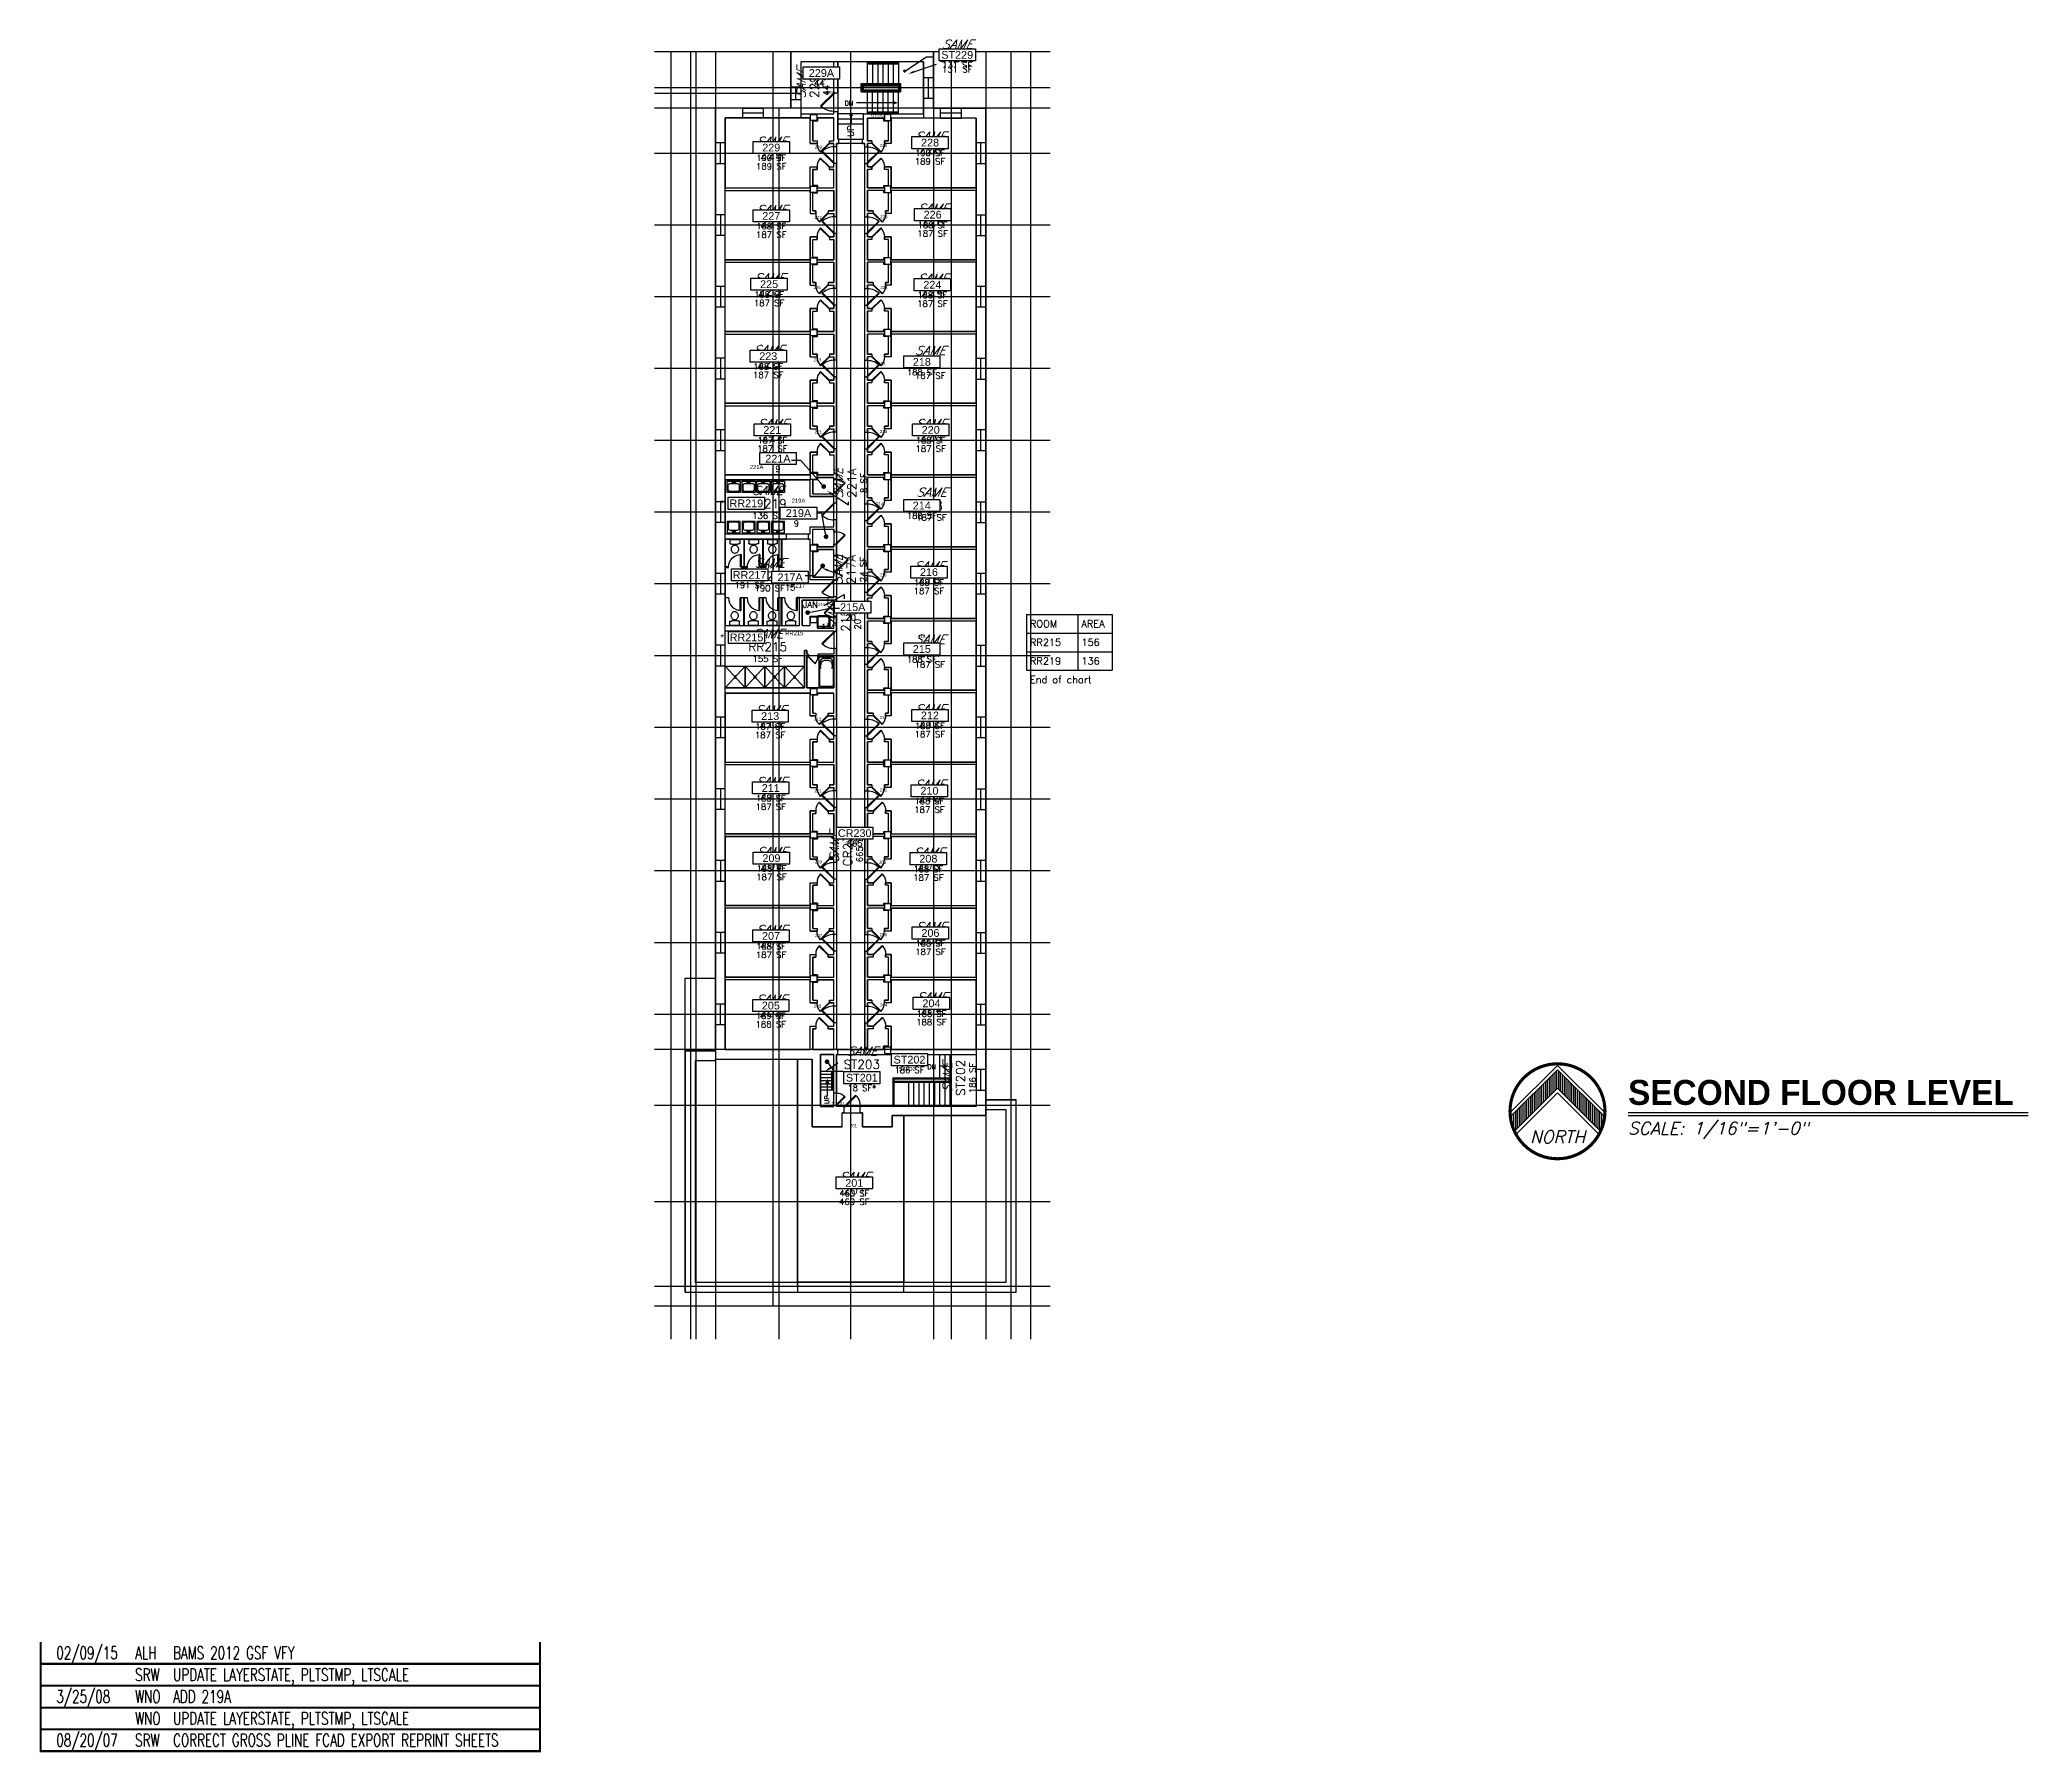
# Model space of a CAD drawing. Header units: inches. Extents: x 3065842 to 3066160, y 1245237 to 1245511.
import ezdxf
from ezdxf import colors
from ezdxf.entities.mleader import LeaderData, LeaderLine
from ezdxf.enums import TextEntityAlignment as Align
from ezdxf.math import Vec2, Vec3

# ---------------------------------------------------------------- set-up
doc = ezdxf.new("R2010")
doc.units = ezdxf.units.IN
doc.header["$MEASUREMENT"] = 0
doc.set_wipeout_variables(frame=1)
doc.linetypes.add('HIDDEN', pattern=[0.375, 0.25, -0.125])
for name, color, linetype in [('A-ANNO-LEVL', 4, 'Continuous'), ('A-ANNO-NRTH', 4, 'Continuous'), ('A-ANNO-REVS', 1, 'Continuous'), ('A-ANNO-RMNO', 4, 'Continuous'), ('A-ANNO-RMNO-OLD', 4, 'Continuous'), ('A-ANNO-RMSF', 4, 'Continuous'), ('A-ANNO-SCAL', 4, 'Continuous'), ('A-AREA-BOUN', 3, 'HIDDEN'), ('A-DOOR', 2, 'Continuous'), ('A-FLOR-LEVL', 3, 'Continuous'), ('A-FLOR-TPTN', 3, 'Continuous'), ('A-GLAZ', 2, 'Continuous'), ('A-ROOF', 1, 'Continuous'), ('A-SPAC-ANOT', 7, 'Continuous'), ('A-SPAC-GROS', 6, 'Continuous'), ('A-SPAC-PPLN-AREA', 3, 'Continuous'), ('A-SPAC-RMBX', 4, 'Continuous'), ('A-SPAC-RMDR', 7, 'Continuous'), ('A-SPAC-RMNO', 4, 'Continuous'), ('A-SPAC-RMTW', 4, 'Continuous'), ('A-SPAC-WPBX', 4, 'Continuous'), ('A-WALL', 7, 'Continuous'), ('P-FIXT', 3, 'Continuous'), ('S-COLS', 5, 'Continuous'), ('S-GRID', 1, 'Continuous')]:
    doc.layers.add(name, color=color, linetype=linetype)
doc.styles.add('FAI1', font='arial.ttf')
doc.styles.add('LEVELTXT', font='bold.shx', dxfattribs={"height": 0.25})
doc.styles.add('REVS', font='romans.shx', dxfattribs={"width": 0.7})
doc.styles.add('RMTAG-OLDNUM', font='complex.shx', dxfattribs={"oblique": 25, "height": 17})
doc.styles.add('RMTAG-RMNUM', font='simplex', dxfattribs={"height": 17})
doc.styles.add('RMTAG-SQFT', font='simplex', dxfattribs={"height": 12})
doc.styles.add('ROMANS', font='romans.shx')
doc.styles.add('SCALETXT', font='simplex.shx', dxfattribs={"oblique": 15, "height": 0.125})
doc.styles.add('SIMPLEX', font='simplex')
doc.styles.get("Standard").update_dxf_attribs({"font": 'arial.ttf'})
doc.dimstyles.get("Standard").update_dxf_attribs({"dimtxt": 0.18, "dimasz": 0.18, "dimexe": 0.18, "dimexo": 0.0625, "dimgap": 0.09, "dimtad": 0, "dimtih": 1, "dimtoh": 1, "dimdec": 4, "dimzin": 0, "dimdsep": 46, "dimtxsty": 'Standard', "dimcen": 0.09, "dimadec": 0, "dimazin": 0, "dimtfac": 1, "dimtdec": 4, "dimtofl": 0, "dimtmove": 0, "dimatfit": 3, "dimfxl": 1, "dimtolj": 1, "dimtzin": 0, "dimarcsym": 0})

# ---------------------------------------------------------------- blocks, each defined once
blk = doc.blocks.new('AB141')
for p, q in [((1, 0.5), (0, 0.5)), ((0, 0.5), (0, -0.5)), ((0.05, 0.395071), (0.05, -0.395071)), ((0.743209, 0.45), (0.104929, 0.45)), ((0.624759, 0.4), (0.660817, 0.4)), ((0.874759, 0.186058), (0.874759, -0.186058)), ((0.95, -0.243209), (0.95, 0.243209)), ((1, -0.5), (1, 0.5)), ((0, -0.5), (1, -0.5)), ((0.104929, -0.45), (0.743209, -0.45)), ((0.660817, -0.4), (0.624759, -0.4))]:
    blk.add_line(p, q)
for centre, radius, start, end in [((0.104929, 0.395071), 0.054929, 90, 180), ((0.660817, 0.186058), 0.213942, 0, 90), ((0.743209, 0.243209), 0.206791, 0, 90), ((0.104929, -0.395071), 0.054929, 180, 270), ((0.660817, -0.186058), 0.213942, 270, 0), ((0.743209, -0.243209), 0.206791, 270, 0)]:
    blk.add_arc(centre, radius, start, end)
blk = doc.blocks.new('AH13A')
for p, q in [((1, 0.496), (0, 0.496)), ((0, 0.496), (0, -0.504)), ((0, -0.504), (1, 0.496)), ((1, -0.504), (0, 0.496)), ((1, -0.504), (1, 0.496)), ((0, -0.504), (1, -0.504))]:
    blk.add_line(p, q)
blk.add_circle((0.5, -0.004), 0.056)
blk = doc.blocks.new('AB13B')
for p, q in [((0.93, 0.5), (0, 0.5)), ((0, 0.5), (0, -0.5)), ((0.87, 0.43), (0.12, 0.43)), ((0.12, 0.43), (0.12, -0.43)), ((0.92, -0.38), (0.92, 0.38)), ((1, -0.43), (1, 0.43)), ((0, -0.5), (0.93, -0.5)), ((0.12, -0.43), (0.87, -0.43))]:
    blk.add_line(p, q)
for centre in [(0.07, 0.08), (0.28, 0), (0.07, -0.08)]:
    blk.add_circle(centre, 0.0333)
for centre, radius, start, end in [((0.87, 0.38), 0.05, 0, 90), ((0.93, 0.43), 0.0667, 0, 90), ((0.87, -0.38), 0.05, 270, 0), ((0.93, -0.43), 0.0667, 270, 0)]:
    blk.add_arc(centre, radius, start, end)
blk.add_point((0.12, 0))
blk = doc.blocks.new('AD131')
for p, q in [((0.03333, -0.475023), (0.03333, 0.475023)), ((0.05833, 0.500023), (0.298978, 0.500023)), ((0.323978, 0.475023), (0.323978, 0.362171)), ((0.323978, 0.362171), (0.354249, 0.298611)), ((0.354249, 0.298611), (0.354249, -0.298611)), ((0.05833, -0.500023), (0.298978, -0.500023)), ((0.323978, -0.362171), (0.354249, -0.298611)), ((0.323978, -0.475023), (0.323978, -0.362171))]:
    blk.add_line(p, q)
blk.add_lwpolyline([(1.033321, -0.002131, 0.084445), (1.00948, 0.138025, 0.091522), (0.944276, 0.252035, 0.103706), (0.835094, 0.337134, 0.134256), (0.729302, 0.357313, 0.114344), (0.615596, 0.330966, 0.103706), (0.514328, 0.252035, 0.091522), (0.449124, 0.138025, 0.084445), (0.425283, -0.002131, 0.084445), (0.449124, -0.142287, 0.091522), (0.514328, -0.256296, 0.103706), (0.615596, -0.335228, 0.114344), (0.729302, -0.361575, 0.114344), (0.843008, -0.335228, 0.103706), (0.944276, -0.256296, 0.091522), (1.00948, -0.142287, 0.084445)], format="xyb", close=True)
for centre, start, end in [((0.05833, 0.475023), 90, 180), ((0.298978, 0.475023), 0, 90), ((0.05833, -0.475023), 180, 270), ((0.298978, -0.475023), 270, 0)]:
    blk.add_arc(centre, 0.025, start, end)
blk = doc.blocks.new('AE141')
for p, q in [((0.5, 0), (0.45, 0)), ((0.45, 0), (0.45, -1)), ((0.5, -1), (0.45, -1))]:
    blk.add_line(p, q)
blk.add_arc((0.5, 0), 1, 180, 270)
at = {"linetype": 'Continuous'}
for points in [[(0.45, 0), (0.45, -1), (0.45, -1, 1), (0.45, 0, 1)], [(0.5, 0, 1), (0.5, -1, 1), (0.45, -1, 1), (0.45, 0, 1)], [(0.5, 0), (0.5, 0, 1), (0.45, 0, 1), (0.45, 0)], [(0.5, 0), (0.5, -1), (0.45, -1), (0.45, 0)], [(0.5, 0), (0.5, -1), (0.5, -1, 1), (0.5, 0, 1)], [(0.5, -1), (0.5, -1, 1), (0.45, -1, 1), (0.45, -1)]]:
    blk.add_3dface(points, dxfattribs=at)
blk = doc.blocks.new('AC141')
for p, q in [((0, 0.5), (1, 0.5)), ((0, -0.5), (0, 0.5)), ((0.0753, 0.12255), (0.145017, 0.12255)), ((0.0753, -0.12255), (0.0753, 0.12255)), ((0.145017, 0.12255), (0.145017, -0.12255)), ((0.226581, -0.2983), (0.226581, 0.2983)), ((0.346581, 0.4183), (0.810283, 0.4183)), ((0.930283, 0.2983), (0.930283, -0.2983)), ((1, 0.5), (1, -0.5)), ((1, -0.5), (0, -0.5)), ((0.145017, -0.12255), (0.0753, -0.12255)), ((0.810283, -0.4183), (0.346581, -0.4183))]:
    blk.add_line(p, q)
for centre, start, end in [((0.346581, 0.2983), 90, 180), ((0.810283, 0.2983), 0, 90), ((0.346581, -0.2983), 180, 270), ((0.810283, -0.2983), 270, 0)]:
    blk.add_arc(centre, 0.12, start, end)
blk = doc.blocks.new('ARR')
blk.add_line((0, 0), (0, -70.1))
blk.add_solid([(-4, 0), (4, 0), (0, 9)])
blk = doc.blocks.new('*X10')
at = {"color": 0}
for p, q in [((-0.731, 0.216), (-0.731, 0.402)), ((-0.712, 0.235), (-0.712, 0.421)), ((-0.694, 0.228), (-0.694, 0.414)), ((-0.919, 0.029), (-0.919, 0.214)), ((-0.9, 0.047), (-0.9, 0.233)), ((-0.881, 0.066), (-0.881, 0.252)), ((-0.862, 0.085), (-0.862, 0.271)), ((-0.844, 0.104), (-0.844, 0.289)), ((-0.825, 0.122), (-0.825, 0.308)), ((-0.806, 0.141), (-0.806, 0.327)), ((-0.787, 0.16), (-0.787, 0.346)), ((-0.769, 0.179), (-0.769, 0.364)), ((-0.75, 0.197), (-0.75, 0.383)), ((-0.675, 0.209), (-0.675, 0.395)), ((-0.656, 0.19), (-0.656, 0.376)), ((-0.637, 0.172), (-0.637, 0.357)), ((-0.619, 0.153), (-0.619, 0.339)), ((-0.6, 0.134), (-0.6, 0.32)), ((-0.581, 0.115), (-0.581, 0.301)), ((-0.562, 0.097), (-0.562, 0.282)), ((-0.544, 0.078), (-0.544, 0.264)), ((-0.525, 0.059), (-0.525, 0.245)), ((-0.506, 0.04), (-0.506, 0.226)), ((-0.487, 0.022), (-0.487, 0.207)), ((-1.125, -0.178), (-1.125, 0.008)), ((-1.106, -0.159), (-1.106, 0.027)), ((-1.087, -0.14), (-1.087, 0.046)), ((-1.069, -0.121), (-1.069, 0.064)), ((-1.05, -0.103), (-1.05, 0.083)), ((-1.031, -0.084), (-1.031, 0.102)), ((-1.012, -0.065), (-1.012, 0.121)), ((-0.994, -0.046), (-0.994, 0.139)), ((-0.975, -0.028), (-0.975, 0.158)), ((-0.956, -0.009), (-0.956, 0.177)), ((-0.937, 0.01), (-0.937, 0.196)), ((-0.469, 0.003), (-0.469, 0.189)), ((-0.45, -0.016), (-0.45, 0.17)), ((-0.431, -0.035), (-0.431, 0.151)), ((-0.412, -0.053), (-0.412, 0.132)), ((-0.394, -0.072), (-0.394, 0.114)), ((-0.375, -0.091), (-0.375, 0.095)), ((-0.356, -0.11), (-0.356, 0.076)), ((-0.337, -0.128), (-0.337, 0.057)), ((-0.319, -0.147), (-0.319, 0.039)), ((-0.3, -0.166), (-0.3, 0.02)), ((-0.281, -0.185), (-0.281, 0.001)), ((-1.163, -0.126), (-1.163, -0.029)), ((-1.144, -0.165), (-1.144, -0.011)), ((-0.263, -0.145), (-0.263, -0.018)), ((-0.244, -0.089), (-0.244, -0.036))]:
    blk.add_line(p, q, dxfattribs=at)
blk = doc.blocks.new('FMNORTH')
at = {"layer": 'A-ANNO-NRTH'}
for p, q in [((-0.707, 0.471), (-1.167, 0.011)), ((-0.707, 0.471), (-0.246, 0.011)), ((-0.707, 0.196), (-1.111, -0.208)), ((-0.707, 0.196), (-0.302, -0.208))]:
    blk.add_line(p, q, dxfattribs=at)
at = {"layer": 'A-ANNO-NRTH', "const_width": 0.0312}
blk.add_lwpolyline([(-1.182, 0.011, 1), (-0.231, 0.011, 1)], format="xyb", close=True, dxfattribs=at)
at = {"layer": 'A-ANNO-NRTH'}
blk.add_lwpolyline([(-1.179, -0.046), (-1.162, -0.128), (-1.133, -0.186), (-1.16, -0.125), (-1.179, -0.046), (-0.707, 0.427), (-0.234, -0.046), (-0.249, -0.111), (-0.28, -0.186), (-0.707, 0.241), (-1.133, -0.186)], dxfattribs=at)
blk.add_blockref('*X10', (0, 0), dxfattribs=at)
at = {"layer": 'A-ANNO-NRTH', "style": 'SCALETXT', "oblique": 15}
blk.add_text('NORTH', height=0.125, dxfattribs=at).set_placement((-0.707, -0.245), align=Align.MIDDLE)
blk = doc.blocks.new('VS')
at = {"layer": 'A-ANNO-LEVL', "style": 'LEVELTXT'}
blk.add_attdef('VIEW', (0, 0.075), '', height=0.25, dxfattribs=at)
at = {"layer": 'A-ANNO-SCAL', "style": 'SCALETXT', "oblique": 15}
blk.add_attdef('SCALE', (0, -0.222), '', height=0.125, dxfattribs=at)
blk = doc.blocks.new('RMTAG3')
at = {"layer": 'A-ANNO-RMNO', "style": 'RMTAG-RMNUM'}
blk.add_attdef('ROOM#', text='', height=17, dxfattribs=at).set_placement((0, 0), align=Align.BOTTOM_CENTER)
at = {"layer": 'A-ANNO-RMNO-OLD', "style": 'RMTAG-OLDNUM', "oblique": 25}
blk.add_attdef('OLDROOM#', text='', height=17, dxfattribs=at).set_placement((0, 25.5), align=Align.BOTTOM_CENTER)
at = {"layer": 'A-ANNO-RMSF', "style": 'RMTAG-SQFT'}
blk.add_attdef('SQ-FT', text='', height=12, dxfattribs=at).set_placement((0, -19), align=Align.BOTTOM_CENTER)
blk = doc.blocks.new('AWI002')
blk.add_line((-0.5, -1), (0.5, -1))
blk = doc.blocks.new('ADO001')
for p, q in [((0.207106, 0.707105), (-0.499999, 0)), ((-0.499999, 0), (-0.465625, -0.034373)), ((-0.465625, -0.034373), (0.240643, 0.671896))]:
    blk.add_line(p, q)
blk.add_arc((-0.499999, 0), 0.999997, 0, 45)
blk = doc.blocks.new('ADO101')
for p, q in [((0.465624, -0.034373), (-0.240645, 0.671896)), ((-0.207108, 0.707105), (0.499997, 0)), ((0.499997, 0), (0.465624, -0.034373))]:
    blk.add_line(p, q)
blk.add_arc((0.499997, 0), 0.999997, 135, 180)
blk = doc.blocks.new('FMGRM1')
at = {"style": 'FAI1'}
for tag, p in [('DATA1', (0, -0.284)), ('DATA2', (0, -0.443)), ('DATA3', (0, -0.602)), ('DATA4', (0, -0.762)), ('DATA5', (0, -0.921))]:
    blk.add_attdef(tag, text='', height=0.117, dxfattribs=at).set_placement(p, align=Align.CENTER)
at = {"layer": 'A-SPAC-RMDR', "style": 'FAI1'}
blk.add_attdef('RMDOOR', text='', height=0.08, dxfattribs=at).set_placement((0, 0.257), align=Align.MIDDLE)
at = {"layer": 'A-SPAC-RMNO', "style": 'FAI1'}
blk.add_attdef('RMNUMB', text='', height=0.16, dxfattribs=at).set_placement((0, 0), align=Align.MIDDLE)
at = {"linetype": 'Continuous'}
blk.add_wipeout([(-0.375, -0.125), (0.375, -0.125), (0.375, 0.125), (-0.375, 0.125)], dxfattribs=at).dxf.layer = 'A-SPAC-WPBX'
at = {"layer": 'A-SPAC-RMBX', "linetype": 'Continuous'}
blk.add_lwpolyline([(-0.375, 0.125), (0.375, 0.125), (0.375, -0.125), (-0.375, -0.125)], close=True, dxfattribs=at)
blk = doc.blocks.new('14_revision')
at = {"const_width": 4}
blk.add_lwpolyline([(960, 42), (960, 0), (0, 0), (0, 42)], dxfattribs=at)
at = {"style": 'REVS', "width": 0.7}
for tag, p in [('REVDATE', (29.9, 21.1)), ('REVINITIALS', (181.4, 21.1)), ('REVREASON', (254.4, 21.1))]:
    blk.add_attdef(tag, text='', height=24, dxfattribs=at).set_placement(p, align=Align.MIDDLE_LEFT)
blk = doc.blocks.new('_Dot')
at = {"color": 0, "linetype": 'ByBlock', "lineweight": -2}
blk.add_line((-0.5, 0), (-1, 0), dxfattribs=at)
at = {"color": 0, "linetype": 'ByBlock', "const_width": 0.5}
blk.add_lwpolyline([(-0.25, 0, 1), (0.25, 0, 1)], format="xyb", close=True, dxfattribs=at)
blk = doc.blocks.new('SREV_UPDATE')
at = {"layer": 'A-ANNO-REVS'}
blk.add_blockref('14_revision', (0, 0), dxfattribs=at).add_auto_attribs({'REVREASON': 'UPDATE LAYERSTATE, PLTSTMP, LTSCALE', 'REVINITIALS': 'SRW'})
blk = doc.blocks.new('SEECHART')
blk.add_text('*', height=0.15).set_placement((0, 0), align=Align.MIDDLE_CENTER)
blk = doc.blocks.new('S-340-02-DWG-BAS', base_point=(0, 0, -24))
at = {"layer": 'A-ANNO-LEVL'}
for p, q in [((2694.7, 749.4), (3464.1, 749.4)), ((2694.7, 743.4), (3464.1, 743.4))]:
    blk.add_line(p, q, dxfattribs=at)
at = {"layer": 'A-ANNO-RMNO'}
for p, q in [((1321.4, 2750.2), (1364.8, 2765.1)), ((1164.3, 1938.4), (1195.6, 1917.7)), ((1195.6, 1917.7), (1195.6, 1923.2)), ((1155.7, 1792.2), (1184.4, 1782.2)), ((1157.6, 1728.7), (1187.8, 1745)), ((1187.8, 1745), (1187.8, 1737.2)), ((1160.5, 834.6), (1175.4, 844.6)), ((1378.9, 838), (1371, 838))]:
    blk.add_line(p, q, dxfattribs=at)
for points in [[(1322, 2748.3), (1320.7, 2752.1), (1310, 2746.3)], [(1163.1, 1936.8), (1165.4, 1940.1), (1154.2, 1945.1)], [(1155, 1790.3), (1156.3, 1794.1), (1144.3, 1796.2)], [(1158.6, 1727), (1156.7, 1730.5), (1147, 1723)], [(1378.9, 842), (1378.9, 834), (1387.8, 838)], [(1161.6, 833), (1159.4, 836.3), (1150.5, 828)]]:
    blk.add_solid(points, dxfattribs=at)
at = {"layer": 'A-AREA-BOUN'}
for p, q in [((1098, 415.6), (1098, 851.6)), ((1302, 415.6), (1302, 743.6))]:
    blk.add_line(p, q, dxfattribs=at)
at = {"layer": 'A-FLOR-LEVL'}
for p, q in [((1232, 2769.6), (1232, 2727.6)), ((1232, 2767.6), (1292, 2767.6)), ((1232, 2765.6), (1292, 2765.6)), ((1242, 2769.6), (1242, 2767.6)), ((1242, 2765.6), (1242, 2727.6)), ((1252, 2769.6), (1252, 2767.6)), ((1252, 2765.6), (1252, 2727.6)), ((1262, 2769.6), (1262, 2767.6)), ((1262, 2765.6), (1262, 2727.6)), ((1272, 2769.6), (1272, 2767.6)), ((1272, 2765.6), (1272, 2727.6)), ((1282, 2769.6), (1282, 2767.6)), ((1282, 2765.6), (1282, 2727.6)), ((1292, 2769.6), (1292, 2727.6)), ((1220.5, 2727.6), (1296, 2727.6)), ((1220.5, 2711.6), (1220.5, 2727.6)), ((1222.5, 2725.6), (1294, 2725.6)), ((1222.5, 2713.6), (1222.5, 2725.6)), ((1232, 2725.6), (1232, 2723.6)), ((1232.2, 2713.6), (1232.2, 2715.6)), ((1242, 2725.6), (1242, 2723.6)), ((1242.2, 2713.6), (1242.2, 2715.6)), ((1252, 2725.6), (1252, 2723.6)), ((1252.2, 2713.6), (1252.2, 2715.6)), ((1262, 2725.6), (1262, 2723.6)), ((1262.2, 2713.6), (1262.2, 2715.6)), ((1272, 2725.6), (1272, 2723.6)), ((1272.2, 2713.6), (1272.2, 2715.6)), ((1282, 2725.6), (1282, 2723.6)), ((1282.2, 2713.6), (1282.2, 2715.6)), ((1292, 2725.6), (1292, 2723.6)), ((1292, 2713.6), (1292, 2715.6)), ((1294, 2725.6), (1294, 2713.6)), ((1296, 2727.6), (1296, 2711.6)), ((1220.5, 2711.6), (1296, 2711.6)), ((1222.5, 2713.6), (1294, 2713.6)), ((1232.2, 2669.6), (1232.2, 2711.6)), ((1242.2, 2673.6), (1242.2, 2711.6)), ((1252.2, 2673.6), (1252.2, 2711.6)), ((1262.2, 2673.6), (1262.2, 2711.6)), ((1272.2, 2673.6), (1272.2, 2711.6)), ((1282.2, 2673.6), (1282.2, 2711.6)), ((1292, 2669.6), (1292, 2711.6)), ((1224.5, 2669.6), (1175.5, 2669.6)), ((1224.5, 2659.6), (1175.5, 2659.6)), ((1224.5, 2649.6), (1175.5, 2649.6)), ((1200.8, 2665.3), (1200.8, 2649.6)), ((1232.2, 2673.6), (1292, 2673.6)), ((1232.2, 2671.6), (1292, 2671.6)), ((1242.2, 2669.6), (1242.2, 2671.6)), ((1252.2, 2669.6), (1252.2, 2671.6)), ((1262.2, 2669.6), (1262.2, 2671.6)), ((1272.2, 2669.6), (1272.2, 2671.6)), ((1282.2, 2669.6), (1282.2, 2671.6)), ((1371, 860.6), (1371, 815.6)), ((1381, 860.6), (1381, 815.6)), ((1391, 860.6), (1391, 815.6)), ((1142, 828.6), (1167.5, 828.6)), ((1142, 822.6), (1163.5, 822.6)), ((1142, 816.6), (1163.5, 816.6)), ((1142, 810.6), (1163.5, 810.6)), ((1142, 804.6), (1163.5, 804.6)), ((1155.1, 805.1), (1155.1, 780.6)), ((1163.5, 792.6), (1163.5, 828.6)), ((1165.5, 792.6), (1165.5, 828.6)), ((1165.5, 822.6), (1167.5, 822.6)), ((1165.5, 816.6), (1167.5, 816.6)), ((1165.5, 810.6), (1167.5, 810.6)), ((1165.5, 804.6), (1167.5, 804.6)), ((1281, 815.6), (1391, 815.6)), ((1281, 815.6), (1281, 760.6)), ((1283, 807.6), (1391, 807.6)), ((1283, 807.6), (1283, 760.6)), ((1311, 807.6), (1311, 760.6)), ((1321, 807.6), (1321, 760.6)), ((1331, 807.6), (1331, 760.6)), ((1341, 807.6), (1341, 760.6)), ((1351, 807.6), (1351, 760.6)), ((1361, 807.6), (1361, 760.6)), ((1371, 807.6), (1371, 760.6)), ((1381, 807.6), (1381, 760.6)), ((1391, 815.6), (1391, 807.6)), ((1391, 807.6), (1391, 760.6)), ((1142, 798.6), (1163.5, 798.6)), ((1142, 792.6), (1167.5, 792.6)), ((1165.5, 798.6), (1167.5, 798.6)), ((1341, 786.6), (1341, 786.5))]:
    blk.add_line(p, q, dxfattribs=at)
for points in [[(1196.8, 2665.3), (1204.8, 2665.3), (1200.8, 2674.3)], [(1151.1, 805.1), (1159.1, 805.1), (1155.1, 814.1)]]:
    blk.add_solid(points, dxfattribs=at)
at = {"layer": 'A-FLOR-TPTN'}
for p, q in [((1030.9, 1851.2), (1031.9, 1851.2)), ((1030.9, 1798.2), (1030.9, 1851.2)), ((1031.9, 1851.2), (1031.9, 1798.2)), ((1025.4, 1797.2), (1025.4, 1798.2)), ((1025.4, 1798.2), (1030.9, 1798.2)), ((1037.4, 1797.2), (1025.4, 1797.2)), ((1037.4, 1798.2), (1031.9, 1798.2)), ((1037.4, 1797.2), (1037.4, 1798.2))]:
    blk.add_line(p, q, dxfattribs=at)
for points in [[(994.9, 1851.2), (994.9, 1798.2), (989.4, 1798.2), (989.4, 1797.2), (1001.4, 1797.2), (1001.4, 1798.2), (995.9, 1798.2), (995.9, 1851.2), (994.9, 1851.2)], [(1066.9, 1851.2), (1067.9, 1851.2), (1067.9, 1797.2), (1061.4, 1797.2), (1061.4, 1798.2), (1066.9, 1798.2), (1066.9, 1851.2)], [(959.4, 1797.2), (965.4, 1797.2), (965.4, 1798.2), (959.4, 1798.2)], [(959, 1739.6), (965, 1739.6), (965, 1738.6), (959, 1738.6)], [(994.5, 1685.6), (994.5, 1738.6), (989, 1738.6), (989, 1739.6), (1001, 1739.6), (1001, 1738.6), (995.5, 1738.6), (995.5, 1685.6), (994.5, 1685.6)], [(1030.5, 1685.6), (1030.5, 1738.6), (1025, 1738.6), (1025, 1739.6), (1037, 1739.6), (1037, 1738.6), (1031.5, 1738.6), (1031.5, 1685.6), (1030.5, 1685.6)], [(1066.5, 1685.6), (1066.5, 1738.6), (1061, 1738.6), (1061, 1739.6), (1073, 1739.6), (1073, 1738.6), (1067.5, 1738.6), (1067.5, 1685.6), (1066.5, 1685.6)], [(1101.5, 1739.6), (1097, 1739.6), (1097, 1738.6), (1101.5, 1738.6)]]:
    blk.add_lwpolyline(points, dxfattribs=at)
at = {"layer": 'A-GLAZ'}
for p, q in [((1085, 2720.6), (1085, 2696.6)), ((1104, 2720.6), (1104, 2696.6)), ((1340, 2739.6), (1340, 2699.6)), ((1359, 2739.6), (1359, 2699.6)), ((992.5, 2680.6), (1032.5, 2680.6)), ((1373, 2680.6), (1413, 2680.6)), ((992.5, 2661.6), (1032.5, 2661.6)), ((1373, 2661.4), (1413, 2661.4)), ((940, 2613.6), (940, 2573.6)), ((959, 2613.6), (959, 2573.6)), ((1441, 2613.6), (1441, 2573.6)), ((1460, 2613.6), (1460, 2573.6)), ((940, 2435.6), (940, 2475.6)), ((959, 2435.6), (959, 2475.6)), ((1441, 2475.6), (1441, 2435.6)), ((1460, 2475.6), (1460, 2435.6)), ((940, 2297.6), (940, 2337.6)), ((959, 2297.6), (959, 2337.6)), ((1441, 2337.6), (1441, 2297.6)), ((1460, 2337.6), (1460, 2297.6)), ((940, 2159.6), (940, 2199.6)), ((959, 2159.6), (959, 2199.6)), ((1441, 2199.6), (1441, 2159.6)), ((1460, 2199.6), (1460, 2159.6)), ((940, 2021.6), (940, 2061.6)), ((959, 2021.6), (959, 2061.6)), ((1441, 2061.6), (1441, 2021.6)), ((1460, 2061.6), (1460, 2021.6)), ((940, 1883.6), (940, 1923.6)), ((959, 1883.6), (959, 1923.6)), ((1441, 1923.6), (1441, 1883.6)), ((1460, 1923.6), (1460, 1883.6)), ((940, 1745.6), (940, 1785.6)), ((959, 1745.6), (959, 1785.6)), ((1441, 1785.6), (1441, 1745.6)), ((1460, 1785.6), (1460, 1745.6)), ((940, 1607.6), (940, 1647.6)), ((959, 1607.6), (959, 1647.6)), ((1441, 1647.6), (1441, 1607.6)), ((1460, 1647.6), (1460, 1607.6)), ((940, 1469.6), (940, 1509.6)), ((959, 1469.6), (959, 1509.6)), ((1441, 1509.6), (1441, 1469.6)), ((1460, 1509.6), (1460, 1469.6)), ((940, 1331.6), (940, 1371.6)), ((959, 1331.6), (959, 1371.6)), ((1441, 1371.6), (1441, 1331.6)), ((1460, 1371.6), (1460, 1331.6)), ((940, 1193.6), (940, 1233.6)), ((959, 1193.6), (959, 1233.6)), ((1441, 1233.6), (1441, 1193.6)), ((1460, 1233.6), (1460, 1193.6)), ((940, 1055.6), (940, 1095.6)), ((959, 1055.6), (959, 1095.6)), ((1441, 1095.6), (1441, 1055.6)), ((1460, 1095.6), (1460, 1055.6)), ((940, 957.6), (940, 917.6)), ((959, 957.6), (959, 917.6)), ((1441, 957.6), (1441, 917.6)), ((1460, 957.6), (1460, 917.6)), ((1441, 831.6), (1441, 791.6)), ((1460, 831.6), (1460, 791.6))]:
    blk.add_line(p, q, dxfattribs=at)
at = {"layer": 'A-ROOF'}
for p, q in [((882, 403.6), (882, 1007.6)), ((882, 1007.6), (940, 1007.6)), ((882, 867.6), (940, 867.6)), ((1460, 773.6), (1518, 773.6)), ((1518, 403.6), (1518, 773.6)), ((882, 403.6), (1518, 403.6))]:
    blk.add_line(p, q, dxfattribs=at)
at = {"layer": 'A-SPAC-ANOT'}
for p, q in [((1537.8, 1706.8), (1702.8, 1706.8)), ((1537.8, 1706.8), (1537.8, 1599.6)), ((1636.8, 1706.8), (1636.8, 1599.6)), ((1702.8, 1706.8), (1702.8, 1599.6)), ((1537.8, 1671.1), (1702.8, 1671.1)), ((1537.8, 1635.3), (1702.8, 1635.3)), ((1537.8, 1599.6), (1702.8, 1599.6))]:
    blk.add_line(p, q, dxfattribs=at)
at = {"layer": 'A-SPAC-PPLN-AREA'}
for points in [[(1167.5, 2769.6), (1104, 2769.6), (1104, 2669.6), (1167.5, 2669.6)], [(1340, 2669.6), (1340, 2769.6), (1175.5, 2769.6), (1175.5, 2669.6), (1175.5, 2620.6), (1177, 2620.6), (1223, 2620.6), (1224.5, 2620.6), (1224.5, 2669.6)], [(1122, 2661.6), (959, 2661.6), (959, 2527.1), (1122, 2527.1), (1122, 2567.6), (1135.3, 2567.6), (1135.3, 2562.6), (1127, 2562.6), (1127, 2531.6), (1136, 2531.6), (1136, 2527.1), (1167.5, 2527.1), (1167.5, 2562.6), (1159.3, 2562.6), (1159.3, 2567.6), (1167.5, 2567.6), (1167.5, 2612.6), (1159.3, 2612.6), (1159.3, 2617.6), (1167.5, 2617.6), (1167.5, 2661.6), (1136, 2661.6), (1136, 2655.6), (1127, 2655.6), (1127, 2617.6), (1135.3, 2617.6), (1135.3, 2612.6), (1122, 2612.6), (1122, 2661.4)], [(1441, 2661.4), (1278, 2661.4), (1278, 2612.6), (1264.8, 2612.6), (1264.8, 2617.6), (1273, 2617.6), (1273, 2655.6), (1264, 2655.6), (1264, 2661.4), (1232.5, 2661.4), (1232.5, 2617.6), (1240.8, 2617.6), (1240.8, 2612.6), (1232.5, 2612.6), (1232.5, 2567.6), (1240.8, 2567.6), (1240.8, 2562.6), (1232.5, 2562.6), (1232.5, 2527.1), (1264, 2527.1), (1264, 2531.6), (1273, 2531.6), (1273, 2562.6), (1264.8, 2562.6), (1264.8, 2567.6), (1278, 2567.6), (1278, 2527.1), (1441, 2527.1)], [(1177, 2612.6), (1172.5, 2612.6), (1172.5, 870.6), (1227.5, 870.6), (1227.5, 2612.6), (1223, 2612.6)], [(959, 2522.1), (1122, 2522.1), (1122, 2478.1), (1132.8, 2478.1), (1132.8, 2483.1), (1127, 2483.1), (1127, 2517.6), (1136, 2517.6), (1136, 2522.1), (1167.5, 2522.1), (1167.5, 2483.1), (1156.8, 2483.1), (1156.8, 2478.1), (1167.5, 2478.1), (1167.5, 2433.1), (1159.3, 2433.1), (1159.3, 2428.1), (1167.5, 2428.1), (1167.5, 2389.1), (1136, 2389.1), (1136, 2393.6), (1127, 2393.6), (1127, 2428.1), (1135.3, 2428.1), (1135.3, 2433.1), (1122, 2433.1), (1122, 2389.1), (959, 2389.1)], [(1441, 2522.1), (1278, 2522.1), (1278, 2478.1), (1267.3, 2478.1), (1267.3, 2483.1), (1273, 2483.1), (1273, 2517.6), (1264, 2517.6), (1264, 2522.1), (1232.5, 2522.1), (1232.5, 2483.1), (1243.3, 2483.1), (1243.3, 2478.1), (1232.5, 2478.1), (1232.5, 2433.1), (1240.8, 2433.1), (1240.8, 2428.1), (1232.5, 2428.1), (1232.5, 2389.1), (1264, 2389.1), (1264, 2393.6), (1273, 2393.6), (1273, 2428.1), (1264.8, 2428.1), (1264.8, 2433.1), (1278, 2433.1), (1278, 2389.1), (1441, 2389.1)], [(959, 2384.1), (1122, 2384.1), (1122, 2340.1), (1132.8, 2340.1), (1132.8, 2345.1), (1127, 2345.1), (1127, 2379.6), (1136, 2379.6), (1136, 2384.1), (1167.5, 2384.1), (1167.5, 2345.1), (1156.8, 2345.1), (1156.8, 2340.1), (1167.5, 2340.1), (1167.5, 2295.1), (1159.3, 2295.1), (1159.3, 2290.1), (1167.5, 2290.1), (1167.5, 2251.1), (1136, 2251.1), (1136, 2255.6), (1127, 2255.6), (1127, 2290.1), (1135.3, 2290.1), (1135.3, 2295.1), (1122, 2295.1), (1122, 2251.1), (959, 2251.1)], [(1441, 2384.1), (1278, 2384.1), (1278, 2340.1), (1267.3, 2340.1), (1267.3, 2345.1), (1273, 2345.1), (1273, 2379.6), (1264, 2379.6), (1264, 2384.1), (1232.5, 2384.1), (1232.5, 2345.1), (1243.3, 2345.1), (1243.3, 2340.1), (1232.5, 2340.1), (1232.5, 2295.1), (1240.8, 2295.1), (1240.8, 2290.1), (1232.5, 2290.1), (1232.5, 2251.1), (1264, 2251.1), (1264, 2255.6), (1273, 2255.6), (1273, 2290.1), (1264.8, 2290.1), (1264.8, 2295.1), (1278, 2295.1), (1278, 2251.1), (1441, 2251.1)], [(959, 2246.1), (1122, 2246.1), (1122, 2202.1), (1135.3, 2202.1), (1135.3, 2207.1), (1127, 2207.1), (1127, 2241.6), (1136, 2241.6), (1136, 2246.1), (1167.5, 2246.1), (1167.5, 2207.1), (1159.3, 2207.1), (1159.3, 2202.1), (1167.5, 2202.1), (1167.5, 2157.1), (1159.3, 2157.1), (1159.3, 2152.1), (1167.5, 2152.1), (1167.5, 2113.1), (1136, 2113.1), (1136, 2117.6), (1127, 2117.6), (1127, 2152.1), (1135.3, 2152.1), (1135.3, 2157.1), (1122, 2157.1), (1122, 2113.1), (959, 2113.1)], [(1441, 2246.1), (1278, 2246.1), (1278, 2202.1), (1264.8, 2202.1), (1264.8, 2207.1), (1273, 2207.1), (1273, 2241.6), (1264, 2241.6), (1264, 2246.1), (1232.5, 2246.1), (1232.5, 2207.1), (1240.8, 2207.1), (1240.8, 2202.1), (1232.5, 2202.1), (1232.5, 2157.1), (1240.8, 2157.1), (1240.8, 2152.1), (1232.5, 2152.1), (1232.5, 2113.1), (1264, 2113.1), (1264, 2117.6), (1273, 2117.6), (1273, 2152.1), (1264.8, 2152.1), (1264.8, 2157.1), (1278, 2157.1), (1278, 2113.1), (1441, 2113.1)], [(1122, 1975.6), (959, 1975.6), (959, 2108.1), (1122, 2108.1), (1122, 2064.1), (1135.3, 2064.1), (1135.3, 2069.1), (1127, 2069.1), (1127, 2103.6), (1136, 2103.6), (1136, 2108.1), (1167.5, 2108.1), (1167.5, 2069.1), (1159.3, 2069.1), (1159.3, 2064.1), (1167.5, 2064.1), (1167.5, 2019.1), (1159.3, 2019.1), (1159.3, 2014.1), (1167.5, 2014.1), (1167.5, 1975.1), (1136, 1975.1), (1136, 1979.6), (1127, 1979.6), (1127, 2014.1), (1135.3, 2014.1), (1135.3, 2019.1), (1122, 2019.1)], [(1441, 2108.1), (1278, 2108.1), (1278, 2064.1), (1264.8, 2064.1), (1264.8, 2069.1), (1273, 2069.1), (1273, 2103.6), (1264, 2103.6), (1264, 2108.1), (1232.5, 2108.1), (1232.5, 2069.1), (1240.8, 2069.1), (1240.8, 2064.1), (1232.5, 2064.1), (1232.5, 2019.1), (1240.8, 2019.1), (1240.8, 2014.1), (1232.5, 2014.1), (1232.5, 1975.1), (1264, 1975.1), (1264, 1979.6), (1273, 1979.6), (1273, 2014.1), (1264.8, 2014.1), (1264.8, 2019.1), (1278, 2019.1), (1278, 1975.1), (1441, 1975.1)], [(1118, 1861.6), (1122, 1861.6), (1122, 1875.6), (1167.5, 1875.6), (1167.5, 1933.6), (1122, 1933.6), (1122, 1965.6), (959, 1965.6), (959, 1861.6), (1076, 1861.6)], [(1167.5, 1970.1), (1136, 1970.1), (1136, 1965.6), (1127, 1965.6), (1127, 1938.6), (1167.5, 1938.6)], [(1441, 1970.1), (1278, 1970.1), (1278, 1926.1), (1264.8, 1926.1), (1264.8, 1931.1), (1273, 1931.1), (1273, 1965.6), (1264, 1965.6), (1264, 1970.1), (1232.5, 1970.1), (1232.5, 1931.1), (1240.8, 1931.1), (1240.8, 1926.1), (1232.5, 1926.1), (1232.5, 1881.1), (1240.8, 1881.1), (1240.8, 1876.1), (1232.5, 1876.1), (1232.5, 1837.1), (1264, 1837.1), (1264, 1841.6), (1273, 1841.6), (1273, 1876.1), (1264.8, 1876.1), (1264.8, 1881.1), (1278, 1881.1), (1278, 1837.1), (1441, 1837.1)], [(1076, 1851.6), (959, 1851.6), (959, 1685.6), (1101.5, 1685.6), (1101.5, 1739.6), (1167.5, 1739.6), (1167.5, 1773.6), (1122, 1773.6), (1122, 1851.6), (1118, 1851.6)], [(1127, 1841.6), (1127, 1870.6), (1167.5, 1870.6), (1167.5, 1837.1), (1137, 1837.1), (1137, 1841.6), (1127, 1841.6)], [(1167.5, 1778.6), (1167.5, 1832.1), (1137, 1832.1), (1137, 1827.6), (1127, 1827.6), (1127, 1778.6)], [(1441, 1832.1), (1278, 1832.1), (1278, 1788.1), (1264.8, 1788.1), (1264.8, 1793.1), (1273, 1793.1), (1273, 1827.6), (1264, 1827.6), (1264, 1832.1), (1232.5, 1832.1), (1232.5, 1793.1), (1240.8, 1793.1), (1240.8, 1788.1), (1232.5, 1788.1), (1232.5, 1743.1), (1240.8, 1743.1), (1240.8, 1738.1), (1232.5, 1738.1), (1232.5, 1699.1), (1264, 1699.1), (1264, 1703.6), (1273, 1703.6), (1273, 1738.1), (1264.8, 1738.1), (1264.8, 1743.1), (1278, 1743.1), (1278, 1699.1), (1441, 1699.1)], [(1167.5, 1734.6), (1106.5, 1734.6), (1106.5, 1685.6), (1122, 1685.6), (1122, 1703.6), (1136, 1703.6), (1136, 1680.6), (1167.5, 1680.6)], [(1441, 1694.1), (1278, 1694.1), (1278, 1650.1), (1264.8, 1650.1), (1264.8, 1655.1), (1273, 1655.1), (1273, 1689.6), (1264, 1689.6), (1264, 1694.1), (1232.5, 1694.1), (1232.5, 1655.1), (1240.8, 1655.1), (1240.8, 1650.1), (1232.5, 1650.1), (1232.5, 1605.1), (1240.8, 1605.1), (1240.8, 1600.1), (1232.5, 1600.1), (1232.5, 1561.1), (1264, 1561.1), (1264, 1565.6), (1273, 1565.6), (1273, 1600.1), (1264.8, 1600.1), (1264.8, 1605.1), (1278, 1605.1), (1278, 1561.1), (1441, 1561.1)], [(959, 1675.6), (1167.5, 1675.6), (1167.5, 1630.6), (1137, 1630.6), (1137, 1625.6), (1167.5, 1625.6), (1167.5, 1565.6), (1116, 1565.6), (1116, 1625.6), (1118, 1625.6), (1118, 1630.6), (1116, 1630.6), (1116, 1637.5), (1111, 1637.5), (1111, 1565.6), (959, 1565.6)], [(1167.5, 1555.6), (1136, 1555.6), (1136, 1551.6), (1127, 1551.6), (1127, 1517.1), (1132.8, 1517.1), (1132.8, 1512.1), (1122, 1512.1), (1122, 1555.6), (959, 1555.6), (959, 1423.1), (1122, 1423.1), (1122, 1467.1), (1135.3, 1467.1), (1135.3, 1462.1), (1127, 1462.1), (1127, 1427.6), (1136, 1427.6), (1136, 1423.1), (1167.5, 1423.1), (1167.5, 1462.1), (1159.3, 1462.1), (1159.3, 1467.1), (1167.5, 1467.1), (1167.5, 1512.1), (1156.8, 1512.1), (1156.8, 1517.1), (1167.5, 1517.1)], [(1441, 1556.1), (1278, 1556.1), (1278, 1512.1), (1267.3, 1512.1), (1267.3, 1517.1), (1273, 1517.1), (1273, 1551.6), (1264, 1551.6), (1264, 1556.1), (1232.5, 1556.1), (1232.5, 1517.1), (1243.3, 1517.1), (1243.3, 1512.1), (1232.5, 1512.1), (1232.5, 1467.1), (1240.8, 1467.1), (1240.8, 1462.1), (1232.5, 1462.1), (1232.5, 1423.1), (1264, 1423.1), (1264, 1427.6), (1273, 1427.6), (1273, 1462.1), (1264.8, 1462.1), (1264.8, 1467.1), (1278, 1467.1), (1278, 1423.1), (1441, 1423.1)], [(959, 1418.1), (1122, 1418.1), (1122, 1374.1), (1135.3, 1374.1), (1135.3, 1379.1), (1127, 1379.1), (1127, 1413.6), (1136, 1413.6), (1136, 1418.1), (1167.5, 1418.1), (1167.5, 1379.1), (1159.3, 1379.1), (1159.3, 1374.1), (1167.5, 1374.1), (1167.5, 1329.1), (1156.8, 1329.1), (1156.8, 1324.1), (1167.5, 1324.1), (1167.5, 1285.1), (1136, 1285.1), (1136, 1289.6), (1127, 1289.6), (1127, 1324.1), (1132.8, 1324.1), (1132.8, 1329.1), (1122, 1329.1), (1122, 1285.1), (959, 1285.1)], [(1441, 1418.1), (1278, 1418.1), (1278, 1374.1), (1264.8, 1374.1), (1264.8, 1379.1), (1273, 1379.1), (1273, 1413.6), (1264, 1413.6), (1264, 1418.1), (1232.5, 1418.1), (1232.5, 1379.1), (1240.8, 1379.1), (1240.8, 1374.1), (1232.5, 1374.1), (1232.5, 1329.1), (1243.3, 1329.1), (1243.3, 1324.1), (1232.5, 1324.1), (1232.5, 1285.1), (1264, 1285.1), (1264, 1289.6), (1273, 1289.6), (1273, 1324.1), (1267.3, 1324.1), (1267.3, 1329.1), (1278, 1329.1), (1278, 1285.1), (1441, 1285.1)], [(1167.5, 1280.1), (1136, 1280.1), (1136, 1275.6), (1127, 1275.6), (1127, 1241.1), (1135.3, 1241.1), (1135.3, 1236.1), (1122, 1236.1), (1122, 1280.1), (959, 1280.1), (959, 1147.1), (1122, 1147.1), (1122, 1191.1), (1135.3, 1191.1), (1135.3, 1186.1), (1127, 1186.1), (1127, 1151.6), (1136, 1151.6), (1136, 1147.1), (1167.5, 1147.1), (1167.5, 1186.1), (1159.3, 1186.1), (1159.3, 1191.1), (1167.5, 1191.1), (1167.5, 1236.1), (1159.3, 1236.1), (1159.3, 1241.1), (1167.5, 1241.1)], [(1441, 1280.1), (1278, 1280.1), (1278, 1236.1), (1264.8, 1236.1), (1264.8, 1241.1), (1273, 1241.1), (1273, 1275.6), (1264, 1275.6), (1264, 1280.1), (1232.5, 1280.1), (1232.5, 1241.1), (1240.8, 1241.1), (1240.8, 1236.1), (1232.5, 1236.1), (1232.5, 1191.1), (1243.3, 1191.1), (1243.3, 1186.1), (1232.5, 1186.1), (1232.5, 1147.1), (1264, 1147.1), (1264, 1151.6), (1273, 1151.6), (1273, 1186.1), (1267.3, 1186.1), (1267.3, 1191.1), (1278, 1191.1), (1278, 1147.1), (1441, 1147.1)], [(1167.5, 1142.1), (1136, 1142.1), (1136, 1137.6), (1127, 1137.6), (1127, 1103.1), (1135.3, 1103.1), (1135.3, 1098.1), (1122, 1098.1), (1122, 1142.1), (959, 1142.1), (959, 1009.1), (1122, 1009.1), (1122, 1053.1), (1132.8, 1053.1), (1132.8, 1048.1), (1127, 1048.1), (1127, 1013.6), (1136, 1013.6), (1136, 1009.1), (1167.5, 1009.1), (1167.5, 1048.1), (1156.8, 1048.1), (1156.8, 1053.1), (1167.5, 1053.1), (1167.5, 1098.1), (1159.3, 1098.1), (1159.3, 1103.1), (1167.5, 1103.1)], [(1441, 1142.1), (1278, 1142.1), (1278, 1098.1), (1264.8, 1098.1), (1264.8, 1103.1), (1273, 1103.1), (1273, 1137.6), (1264, 1137.6), (1264, 1142.1), (1232.5, 1142.1), (1232.5, 1103.1), (1240.8, 1103.1), (1240.8, 1098.1), (1232.5, 1098.1), (1232.5, 1053.1), (1243.3, 1053.1), (1243.3, 1048.1), (1232.5, 1048.1), (1232.5, 1009.1), (1264, 1009.1), (1264, 1013.6), (1273, 1013.6), (1273, 1048.1), (1267.3, 1048.1), (1267.3, 1053.1), (1278, 1053.1), (1278, 1009.1), (1441, 1009.1)], [(1167.5, 1004.1), (1136, 1004.1), (1136, 999.6), (1127, 999.6), (1127, 965.1), (1135.3, 965.1), (1135.3, 960.1), (1122, 960.1), (1122, 1004.1), (959, 1004.1), (959, 870.6), (1122, 870.6), (1122, 915.1), (1132.8, 915.1), (1132.8, 910.1), (1127, 910.1), (1127, 870.6), (1167.5, 870.6), (1167.5, 910.1), (1156.8, 910.1), (1156.8, 915.1), (1167.5, 915.1), (1167.5, 960.1), (1159.3, 960.1), (1159.3, 965.1), (1167.5, 965.1)], [(1232.5, 870.6), (1263, 870.6), (1263, 876.6), (1273, 876.6), (1273, 910.1), (1267.3, 910.1), (1267.3, 915.1), (1278, 915.1), (1278, 870.6), (1441, 870.6), (1441, 871.1), (1441, 1004.1), (1278, 1004.1), (1278, 960.1), (1264.8, 960.1), (1264.8, 965.1), (1273, 965.1), (1273, 999.6), (1264, 999.6), (1264, 1004.1), (1232.5, 1004.1), (1232.5, 965.1), (1240.8, 965.1), (1240.8, 960.1), (1232.5, 960.1), (1232.5, 915.1), (1243.3, 915.1), (1243.3, 910.1), (1232.5, 910.1), (1232.5, 871.1)], [(1302, 422.6), (1098, 422.6), (1098, 851.6), (1126, 851.6), (1126, 721.6), (1183.5, 721.6), (1183.5, 748.6), (1222.5, 748.6), (1222.5, 721.6), (1280, 721.6), (1280, 743.6), (1302, 743.6)], [(1167.5, 860.6), (1142, 860.6), (1142, 760.6), (1167.5, 760.6)], [(1441, 860.6), (1441, 760.6), (1172.5, 760.6), (1172.5, 860.6)]]:
    blk.add_lwpolyline(points, close=True, dxfattribs=at)
at = {"layer": 'A-WALL'}
for p, q in [((1085, 2680.6), (1085, 2788.6)), ((1359, 2788.6), (1085, 2788.6)), ((1104, 2769.6), (1104, 2661.6)), ((1340, 2769.6), (1104, 2769.6)), ((1167.5, 2710.2), (1167.5, 2769.6)), ((1175.5, 2710.2), (1175.5, 2769.6)), ((1340, 2769.6), (1340, 2661.4)), ((1359, 2680.6), (1359, 2788.6)), ((1104, 2720.6), (1085, 2720.6)), ((1224.5, 2723.6), (1292, 2723.6)), ((1224.5, 2715.6), (1224.5, 2723.6)), ((1224.5, 2715.6), (1292, 2715.6)), ((1292, 2723.6), (1292, 2715.6)), ((1340, 2739.6), (1359, 2739.6)), ((1085, 2680.6), (940, 2680.6)), ((940, 867.6), (940, 2680.6)), ((992.5, 2661.6), (992.5, 2680.6)), ((1032.5, 2661.6), (1032.5, 2680.6)), ((1104, 2696.6), (1085, 2696.6)), ((1167.5, 2710.2), (1175.5, 2710.2)), ((1340, 2699.6), (1359, 2699.6)), ((1359, 2680.6), (1460, 2680.6)), ((1373, 2661.4), (1373, 2680.6)), ((1413, 2661.4), (1413, 2680.6)), ((1460, 2680.6), (1460, 773.6)), ((959, 2661.6), (1122, 2661.6)), ((959, 870.6), (959, 2661.6)), ((1104, 2669.6), (1167.5, 2669.6)), ((1122, 2669.6), (1136, 2669.6)), ((1122, 2655.6), (1122, 2661.6)), ((1122, 2612.6), (1122, 2661.4)), ((1136, 2655.6), (1127, 2655.6)), ((1127, 2617.6), (1127, 2655.6)), ((1136, 2661.6), (1136, 2655.6)), ((1136, 2661.6), (1167.5, 2661.6)), ((1167.5, 2669.6), (1167.5, 2674.2)), ((1167.5, 2674.2), (1175.5, 2674.2)), ((1167.5, 2617.6), (1167.5, 2661.6)), ((1175.5, 2620.6), (1175.5, 2674.2)), ((1224.5, 2669.6), (1340, 2669.6)), ((1224.5, 2620.6), (1224.5, 2669.6)), ((1232.5, 2661.4), (1264, 2661.4)), ((1232.5, 2617.6), (1232.5, 2661.4)), ((1264, 2655.6), (1264, 2661.4)), ((1273, 2655.6), (1264, 2655.6)), ((1273, 2617.6), (1273, 2655.6)), ((1278, 2661.4), (1278, 2655.6)), ((1278, 2612.6), (1278, 2661.4)), ((1441, 2661.4), (1278, 2661.4)), ((1441, 2661.4), (1441, 760.6)), ((959, 2613.6), (940, 2613.6)), ((1122, 2612.6), (1135.3, 2612.6)), ((1127, 2617.6), (1135.3, 2617.6)), ((1135.3, 2617.6), (1135.3, 2612.6)), ((1159.3, 2617.6), (1159.3, 2612.6)), ((1159.3, 2617.6), (1167.5, 2617.6)), ((1159.3, 2612.6), (1167.5, 2612.6)), ((1167.5, 2609.6), (1167.5, 2612.6)), ((1167.5, 2606.1), (1167.5, 2612.6)), ((1172.5, 2606.1), (1167.5, 2606.1)), ((1172.5, 2612.6), (1177, 2612.6)), ((1172.5, 2606.1), (1172.5, 2612.6)), ((1175.5, 2620.6), (1177, 2620.6)), ((1177, 2612.6), (1177, 2620.6)), ((1223, 2620.6), (1224.5, 2620.6)), ((1223, 2612.6), (1223, 2620.6)), ((1223, 2612.6), (1227.5, 2612.6)), ((1227.5, 2606.1), (1227.5, 2612.6)), ((1227.5, 2606.1), (1232.5, 2606.1)), ((1240.8, 2617.6), (1232.5, 2617.6)), ((1240.8, 2612.6), (1232.5, 2612.6)), ((1232.5, 2606.1), (1232.5, 2612.6)), ((1240.8, 2617.6), (1240.8, 2612.6)), ((1273, 2617.6), (1264.8, 2617.6)), ((1264.8, 2617.6), (1264.8, 2612.6)), ((1278, 2612.6), (1264.8, 2612.6)), ((1460, 2613.6), (1441, 2613.6)), ((959, 2573.6), (940, 2573.6)), ((1122, 2527.1), (1122, 2567.6)), ((1122, 2567.6), (1135.3, 2567.6)), ((1127, 2562.6), (1135.3, 2562.6)), ((1127, 2531.6), (1127, 2562.6)), ((1135.3, 2562.6), (1135.3, 2567.6)), ((1159.3, 2562.6), (1159.3, 2567.6)), ((1159.3, 2567.6), (1167.5, 2567.6)), ((1159.3, 2562.6), (1167.5, 2562.6)), ((1172.5, 2574.1), (1167.5, 2574.1)), ((1167.5, 2567.6), (1167.5, 2574.1)), ((1167.5, 2527.1), (1167.5, 2562.6)), ((1172.5, 2471.6), (1172.5, 2574.1)), ((1227.5, 2471.6), (1227.5, 2574.1)), ((1227.5, 2574.1), (1232.5, 2574.1)), ((1232.5, 2567.6), (1232.5, 2574.1)), ((1240.8, 2567.6), (1232.5, 2567.6)), ((1232.5, 2527.1), (1232.5, 2562.6)), ((1240.8, 2562.6), (1232.5, 2562.6)), ((1240.8, 2562.6), (1240.8, 2567.6)), ((1278, 2567.6), (1264.8, 2567.6)), ((1264.8, 2562.6), (1264.8, 2567.6)), ((1273, 2562.6), (1264.8, 2562.6)), ((1273, 2531.6), (1273, 2562.6)), ((1278, 2527.1), (1278, 2567.6)), ((1460, 2573.6), (1441, 2573.6)), ((959, 2527.1), (1122, 2527.1)), ((1122, 2531.6), (1122, 2527.1)), ((1136, 2531.6), (1127, 2531.6)), ((1136, 2527.1), (1136, 2531.6)), ((1136, 2527.1), (1167.5, 2527.1)), ((1264, 2527.1), (1232.5, 2527.1)), ((1264, 2531.6), (1273, 2531.6)), ((1264, 2527.1), (1264, 2531.6)), ((1278, 2531.6), (1278, 2527.1)), ((1441, 2527.1), (1278, 2527.1)), ((959, 2522.1), (1122, 2522.1)), ((1122, 2522.1), (1122, 2478.1)), ((1122, 2518.6), (1122, 2522.1)), ((1127, 2483.1), (1127, 2517.6)), ((1127, 2517.6), (1136, 2517.6)), ((1136, 2522.1), (1167.5, 2522.1)), ((1136, 2517.6), (1136, 2522.1)), ((1167.5, 2483.1), (1167.5, 2522.1)), ((1264, 2522.1), (1232.5, 2522.1)), ((1232.5, 2483.1), (1232.5, 2522.1)), ((1264, 2517.6), (1264, 2522.1)), ((1273, 2517.6), (1264, 2517.6)), ((1273, 2483.1), (1273, 2517.6)), ((1441, 2522.1), (1278, 2522.1)), ((1278, 2518.6), (1278, 2522.1)), ((1278, 2522.1), (1278, 2478.1)), ((959, 2475.6), (940, 2475.6)), ((1122, 2478.1), (1132.8, 2478.1)), ((1127, 2483.1), (1132.8, 2483.1)), ((1132.8, 2483.1), (1132.8, 2478.1)), ((1156.8, 2483.1), (1156.8, 2478.1)), ((1156.8, 2483.1), (1167.5, 2483.1)), ((1156.8, 2478.1), (1167.5, 2478.1)), ((1167.5, 2471.6), (1167.5, 2478.1)), ((1172.5, 2471.6), (1167.5, 2471.6)), ((1227.5, 2471.6), (1232.5, 2471.6)), ((1243.3, 2483.1), (1232.5, 2483.1)), ((1243.3, 2478.1), (1232.5, 2478.1)), ((1232.5, 2471.6), (1232.5, 2478.1)), ((1243.3, 2483.1), (1243.3, 2478.1)), ((1273, 2483.1), (1267.3, 2483.1)), ((1267.3, 2483.1), (1267.3, 2478.1)), ((1278, 2478.1), (1267.3, 2478.1)), ((1441, 2475.6), (1460, 2475.6)), ((959, 2435.6), (940, 2435.6)), ((1122, 2389.1), (1122, 2433.1)), ((1122, 2433.1), (1135.3, 2433.1)), ((1127, 2393.6), (1127, 2428.1)), ((1127, 2428.1), (1135.3, 2428.1)), ((1135.3, 2433.1), (1135.3, 2428.1)), ((1159.3, 2433.1), (1159.3, 2428.1)), ((1159.3, 2433.1), (1167.5, 2433.1)), ((1159.3, 2428.1), (1167.5, 2428.1)), ((1172.5, 2439.6), (1167.5, 2439.6)), ((1167.5, 2433.1), (1167.5, 2439.6)), ((1167.5, 2389.1), (1167.5, 2428.1)), ((1172.5, 2333.6), (1172.5, 2439.6)), ((1227.5, 2439.6), (1232.5, 2439.6)), ((1227.5, 2333.6), (1227.5, 2439.6)), ((1232.5, 2433.1), (1232.5, 2439.6)), ((1240.8, 2433.1), (1232.5, 2433.1)), ((1232.5, 2389.1), (1232.5, 2428.1)), ((1240.8, 2428.1), (1232.5, 2428.1)), ((1240.8, 2433.1), (1240.8, 2428.1)), ((1278, 2433.1), (1264.8, 2433.1)), ((1264.8, 2433.1), (1264.8, 2428.1)), ((1273, 2428.1), (1264.8, 2428.1)), ((1273, 2393.6), (1273, 2428.1)), ((1278, 2389.1), (1278, 2433.1)), ((1441, 2435.6), (1460, 2435.6)), ((959, 2389.1), (1122, 2389.1)), ((959, 2384.1), (1122, 2384.1)), ((1122, 2393.6), (1122, 2389.1)), ((1122, 2384.1), (1122, 2379.6)), ((1122, 2340.1), (1122, 2384.1)), ((1136, 2393.6), (1127, 2393.6)), ((1127, 2345.1), (1127, 2379.6)), ((1127, 2379.6), (1136, 2379.6)), ((1136, 2389.1), (1136, 2393.6)), ((1136, 2389.1), (1167.5, 2389.1)), ((1136, 2384.1), (1167.5, 2384.1)), ((1136, 2379.6), (1136, 2384.1)), ((1167.5, 2345.1), (1167.5, 2384.1)), ((1264, 2389.1), (1232.5, 2389.1)), ((1264, 2384.1), (1232.5, 2384.1)), ((1232.5, 2345.1), (1232.5, 2384.1)), ((1264, 2393.6), (1273, 2393.6)), ((1264, 2389.1), (1264, 2393.6)), ((1264, 2379.6), (1264, 2384.1)), ((1273, 2379.6), (1264, 2379.6)), ((1273, 2345.1), (1273, 2379.6)), ((1278, 2393.6), (1278, 2389.1)), ((1441, 2389.1), (1278, 2389.1)), ((1441, 2384.1), (1278, 2384.1)), ((1278, 2340.1), (1278, 2384.1)), ((1278, 2384.1), (1278, 2379.6)), ((959, 2337.6), (940, 2337.6)), ((1122, 2340.1), (1132.8, 2340.1)), ((1127, 2345.1), (1132.8, 2345.1)), ((1132.8, 2345.1), (1132.8, 2340.1)), ((1156.8, 2345.1), (1156.8, 2340.1)), ((1156.8, 2345.1), (1167.5, 2345.1)), ((1156.8, 2340.1), (1167.5, 2340.1)), ((1167.5, 2333.6), (1167.5, 2340.1)), ((1172.5, 2333.6), (1167.5, 2333.6)), ((1227.5, 2333.6), (1232.5, 2333.6)), ((1243.3, 2345.1), (1232.5, 2345.1)), ((1243.3, 2340.1), (1232.5, 2340.1)), ((1232.5, 2333.6), (1232.5, 2340.1)), ((1243.3, 2345.1), (1243.3, 2340.1)), ((1273, 2345.1), (1267.3, 2345.1)), ((1267.3, 2345.1), (1267.3, 2340.1)), ((1278, 2340.1), (1267.3, 2340.1)), ((1460, 2337.6), (1441, 2337.6)), ((959, 2297.6), (940, 2297.6)), ((1122, 2251.1), (1122, 2295.1)), ((1122, 2295.1), (1135.3, 2295.1)), ((1135.3, 2295.1), (1135.3, 2290.1)), ((1159.3, 2295.1), (1159.3, 2290.1)), ((1159.3, 2295.1), (1167.5, 2295.1)), ((1172.5, 2301.6), (1167.5, 2301.6)), ((1167.5, 2295.1), (1167.5, 2301.6)), ((1172.5, 2195.6), (1172.5, 2301.6)), ((1227.5, 2301.6), (1232.5, 2301.6)), ((1227.5, 2195.6), (1227.5, 2301.6)), ((1232.5, 2295.1), (1232.5, 2301.6)), ((1240.8, 2295.1), (1232.5, 2295.1)), ((1240.8, 2295.1), (1240.8, 2290.1)), ((1278, 2295.1), (1264.8, 2295.1)), ((1264.8, 2295.1), (1264.8, 2290.1)), ((1278, 2251.1), (1278, 2295.1)), ((1460, 2297.6), (1441, 2297.6)), ((1127, 2255.6), (1127, 2290.1)), ((1127, 2290.1), (1135.3, 2290.1)), ((1159.3, 2290.1), (1167.5, 2290.1)), ((1167.5, 2251.1), (1167.5, 2290.1)), ((1232.5, 2251.1), (1232.5, 2290.1)), ((1240.8, 2290.1), (1232.5, 2290.1)), ((1273, 2290.1), (1264.8, 2290.1)), ((1273, 2255.6), (1273, 2290.1)), ((959, 2251.1), (1122, 2251.1)), ((959, 2246.1), (1122, 2246.1)), ((1122, 2255.6), (1122, 2241.6)), ((1122, 2202.1), (1122, 2246.1)), ((1136, 2255.6), (1127, 2255.6)), ((1127, 2207.1), (1127, 2241.6)), ((1127, 2241.6), (1136, 2241.6)), ((1136, 2251.1), (1136, 2255.6)), ((1136, 2251.1), (1167.5, 2251.1)), ((1136, 2246.1), (1167.5, 2246.1)), ((1136, 2241.6), (1136, 2246.1)), ((1167.5, 2207.1), (1167.5, 2246.1)), ((1264, 2251.1), (1232.5, 2251.1)), ((1232.5, 2207.1), (1232.5, 2246.1)), ((1264, 2246.1), (1232.5, 2246.1)), ((1264, 2255.6), (1273, 2255.6)), ((1264, 2251.1), (1264, 2255.6)), ((1264, 2241.6), (1264, 2246.1)), ((1273, 2241.6), (1264, 2241.6)), ((1273, 2207.1), (1273, 2241.6)), ((1278, 2255.6), (1278, 2241.6)), ((1441, 2251.1), (1278, 2251.1)), ((1441, 2246.1), (1278, 2246.1)), ((1278, 2202.1), (1278, 2246.1)), ((959, 2199.6), (940, 2199.6)), ((1122, 2202.1), (1135.3, 2202.1)), ((1127, 2207.1), (1135.3, 2207.1)), ((1135.3, 2207.1), (1135.3, 2202.1)), ((1159.3, 2207.1), (1159.3, 2202.1)), ((1159.3, 2207.1), (1167.5, 2207.1)), ((1159.3, 2202.1), (1167.5, 2202.1)), ((1167.5, 2195.6), (1167.5, 2202.1)), ((1172.5, 2195.6), (1167.5, 2195.6)), ((1227.5, 2195.6), (1232.5, 2195.6)), ((1240.8, 2207.1), (1232.5, 2207.1)), ((1232.5, 2195.6), (1232.5, 2202.1)), ((1240.8, 2202.1), (1232.5, 2202.1)), ((1240.8, 2207.1), (1240.8, 2202.1)), ((1273, 2207.1), (1264.8, 2207.1)), ((1264.8, 2207.1), (1264.8, 2202.1)), ((1278, 2202.1), (1264.8, 2202.1)), ((1441, 2199.6), (1460, 2199.6)), ((959, 2159.6), (940, 2159.6)), ((1122, 2113.1), (1122, 2157.1)), ((1122, 2157.1), (1135.3, 2157.1)), ((1127, 2117.6), (1127, 2152.1)), ((1127, 2152.1), (1135.3, 2152.1)), ((1135.3, 2157.1), (1135.3, 2152.1)), ((1159.3, 2157.1), (1159.3, 2152.1)), ((1159.3, 2157.1), (1167.5, 2157.1)), ((1159.3, 2152.1), (1167.5, 2152.1)), ((1172.5, 2163.6), (1167.5, 2163.6)), ((1167.5, 2157.1), (1167.5, 2163.6)), ((1167.5, 2113.1), (1167.5, 2152.1)), ((1172.5, 2057.6), (1172.5, 2163.6)), ((1227.5, 2163.6), (1232.5, 2163.6)), ((1227.5, 2057.6), (1227.5, 2163.6)), ((1232.5, 2157.1), (1232.5, 2163.6)), ((1240.8, 2157.1), (1232.5, 2157.1)), ((1240.8, 2152.1), (1232.5, 2152.1)), ((1232.5, 2113.1), (1232.5, 2152.1)), ((1240.8, 2157.1), (1240.8, 2152.1)), ((1278, 2157.1), (1264.8, 2157.1)), ((1264.8, 2157.1), (1264.8, 2152.1)), ((1273, 2152.1), (1264.8, 2152.1)), ((1273, 2117.6), (1273, 2152.1)), ((1278, 2113.1), (1278, 2157.1)), ((1441, 2159.6), (1460, 2159.6)), ((959, 2113.1), (1122, 2113.1)), ((959, 2108.1), (1122, 2108.1)), ((1122, 2117.6), (1122, 2103.6)), ((1122, 2064.1), (1122, 2108.1)), ((1136, 2117.6), (1127, 2117.6)), ((1127, 2069.1), (1127, 2103.6)), ((1127, 2103.6), (1136, 2103.6)), ((1136, 2113.1), (1136, 2117.6)), ((1136, 2113.1), (1167.5, 2113.1)), ((1136, 2108.1), (1167.5, 2108.1)), ((1136, 2103.6), (1136, 2108.1)), ((1167.5, 2069.1), (1167.5, 2108.1)), ((1264, 2113.1), (1232.5, 2113.1)), ((1232.5, 2069.1), (1232.5, 2108.1)), ((1264, 2108.1), (1232.5, 2108.1)), ((1264, 2117.6), (1273, 2117.6)), ((1264, 2113.1), (1264, 2117.6)), ((1264, 2103.6), (1264, 2108.1)), ((1273, 2103.6), (1264, 2103.6)), ((1273, 2069.1), (1273, 2103.6)), ((1278, 2117.6), (1278, 2103.6)), ((1441, 2113.1), (1278, 2113.1)), ((1441, 2108.1), (1278, 2108.1)), ((1278, 2064.1), (1278, 2108.1)), ((1127, 2069.1), (1135.3, 2069.1)), ((1135.3, 2069.1), (1135.3, 2064.1)), ((1159.3, 2069.1), (1159.3, 2064.1)), ((1159.3, 2069.1), (1167.5, 2069.1)), ((1240.8, 2069.1), (1232.5, 2069.1)), ((1240.8, 2069.1), (1240.8, 2064.1)), ((1273, 2069.1), (1264.8, 2069.1)), ((1264.8, 2069.1), (1264.8, 2064.1)), ((959, 2061.6), (940, 2061.6)), ((1122, 2064.1), (1135.3, 2064.1)), ((1159.3, 2064.1), (1167.5, 2064.1)), ((1167.5, 2057.6), (1167.5, 2064.1)), ((1172.5, 2057.6), (1167.5, 2057.6)), ((1227.5, 2057.6), (1232.5, 2057.6)), ((1240.8, 2064.1), (1232.5, 2064.1)), ((1232.5, 2057.6), (1232.5, 2064.1)), ((1278, 2064.1), (1264.8, 2064.1)), ((1460, 2061.6), (1441, 2061.6)), ((959, 2021.6), (940, 2021.6)), ((1122, 2019.1), (1135.3, 2019.1)), ((1122, 1975.6), (1122, 2019.1)), ((1127, 2014.1), (1135.3, 2014.1)), ((1127, 1979.6), (1127, 2014.1)), ((1135.3, 2019.1), (1135.3, 2014.1)), ((1159.3, 2019.1), (1159.3, 2014.1)), ((1159.3, 2019.1), (1167.5, 2019.1)), ((1159.3, 2014.1), (1167.5, 2014.1)), ((1172.5, 2025.6), (1167.5, 2025.6)), ((1167.5, 2019.1), (1167.5, 2025.6)), ((1167.5, 2014.1), (1167.5, 1975.1)), ((1172.5, 1966.4), (1172.5, 2025.6)), ((1227.5, 2025.6), (1232.5, 2025.6)), ((1227.5, 1919.6), (1227.5, 2025.6)), ((1232.5, 2019.1), (1232.5, 2025.6)), ((1240.8, 2019.1), (1232.5, 2019.1)), ((1240.8, 2014.1), (1232.5, 2014.1)), ((1232.5, 1975.1), (1232.5, 2014.1)), ((1240.8, 2019.1), (1240.8, 2014.1)), ((1278, 2019.1), (1264.8, 2019.1)), ((1264.8, 2019.1), (1264.8, 2014.1)), ((1273, 2014.1), (1264.8, 2014.1)), ((1273, 1979.6), (1273, 2014.1)), ((1278, 1975.1), (1278, 2019.1)), ((1460, 2021.6), (1441, 2021.6)), ((959, 1975.6), (1122, 1975.6)), ((959, 1965.6), (1122, 1965.6)), ((1122, 1975.6), (1122, 1979.6)), ((1122, 1933.6), (1122, 1965.6)), ((1127, 1979.6), (1136, 1979.6)), ((1136, 1965.6), (1127, 1965.6)), ((1127, 1938.6), (1127, 1965.6)), ((1136, 1979.6), (1136, 1975.1)), ((1136, 1975.1), (1167.5, 1975.1)), ((1136, 1970.1), (1167.5, 1970.1)), ((1136, 1970.1), (1136, 1965.6)), ((1167.5, 1966.4), (1167.5, 1970.1)), ((1167.5, 1966.4), (1172.5, 1966.4)), ((1264, 1975.1), (1232.5, 1975.1)), ((1232.5, 1931.1), (1232.5, 1970.1)), ((1264, 1970.1), (1232.5, 1970.1)), ((1264, 1979.6), (1273, 1979.6)), ((1264, 1975.1), (1264, 1979.6)), ((1264, 1965.6), (1264, 1970.1)), ((1273, 1965.6), (1264, 1965.6)), ((1273, 1931.1), (1273, 1965.6)), ((1278, 1979.6), (1278, 1965.6)), ((1441, 1975.1), (1278, 1975.1)), ((1441, 1970.1), (1278, 1970.1)), ((1278, 1926.1), (1278, 1970.1)), ((959, 1923.6), (940, 1923.6)), ((1122, 1933.6), (1167.5, 1933.6)), ((1127, 1938.6), (1167.5, 1938.6)), ((1167.5, 1938.6), (1167.5, 1942.4)), ((1167.5, 1942.4), (1172.5, 1942.4)), ((1167.5, 1920.6), (1167.5, 1933.6)), ((1172.5, 1920.6), (1167.5, 1920.6)), ((1172.5, 1920.6), (1172.5, 1942.4)), ((1227.5, 1919.6), (1232.5, 1919.6)), ((1240.8, 1931.1), (1232.5, 1931.1)), ((1240.8, 1926.1), (1232.5, 1926.1)), ((1232.5, 1919.6), (1232.5, 1926.1)), ((1240.8, 1931.1), (1240.8, 1926.1)), ((1273, 1931.1), (1264.8, 1931.1)), ((1264.8, 1931.1), (1264.8, 1926.1)), ((1278, 1926.1), (1264.8, 1926.1)), ((1441, 1923.6), (1460, 1923.6)), ((959, 1883.6), (940, 1883.6)), ((1122, 1875.6), (1167.5, 1875.6)), ((1122, 1861.6), (1122, 1875.6)), ((1167.5, 1875.6), (1167.5, 1888.6)), ((1172.5, 1888.6), (1167.5, 1888.6)), ((1172.5, 1865.9), (1172.5, 1888.6)), ((1227.5, 1887.6), (1232.5, 1887.6)), ((1227.5, 1781.6), (1227.5, 1887.6)), ((1232.5, 1881.1), (1232.5, 1887.6)), ((1240.8, 1881.1), (1232.5, 1881.1)), ((1232.5, 1837.1), (1232.5, 1876.1)), ((1240.8, 1876.1), (1232.5, 1876.1)), ((1240.8, 1881.1), (1240.8, 1876.1)), ((1278, 1881.1), (1264.8, 1881.1)), ((1264.8, 1881.1), (1264.8, 1876.1)), ((1273, 1876.1), (1264.8, 1876.1)), ((1273, 1841.6), (1273, 1876.1)), ((1278, 1837.1), (1278, 1881.1)), ((1441, 1883.6), (1460, 1883.6)), ((959, 1861.6), (1076, 1861.6)), ((959, 1851.6), (1076, 1851.6)), ((1076, 1861.6), (1076, 1851.6)), ((1118, 1861.6), (1118, 1851.6)), ((1118, 1861.6), (1122, 1861.6)), ((1118, 1851.6), (1122, 1851.6)), ((1122, 1773.6), (1122, 1851.6)), ((1127, 1870.6), (1167.5, 1870.6)), ((1127, 1841.6), (1127, 1870.6)), ((1127, 1841.6), (1137, 1841.6)), ((1137, 1841.6), (1137, 1837.1)), ((1137, 1837.1), (1167.5, 1837.1)), ((1167.5, 1865.9), (1167.5, 1870.6)), ((1167.5, 1865.9), (1172.5, 1865.9)), ((1167.5, 1837.1), (1167.5, 1841.9)), ((1167.5, 1841.9), (1172.5, 1841.9)), ((1172.5, 1820.9), (1172.5, 1841.9)), ((1264, 1837.1), (1232.5, 1837.1)), ((1264, 1841.6), (1273, 1841.6)), ((1264, 1837.1), (1264, 1841.6)), ((1278, 1841.6), (1278, 1827.6)), ((1441, 1837.1), (1278, 1837.1)), ((1137, 1827.6), (1127, 1827.6)), ((1127, 1778.6), (1127, 1827.6)), ((1137, 1832.1), (1137, 1827.6)), ((1137, 1832.1), (1167.5, 1832.1)), ((1167.5, 1820.9), (1167.5, 1832.1)), ((1167.5, 1820.9), (1172.5, 1820.9)), ((1232.5, 1793.1), (1232.5, 1832.1)), ((1264, 1832.1), (1232.5, 1832.1)), ((1264, 1827.6), (1264, 1832.1)), ((1273, 1827.6), (1264, 1827.6)), ((1273, 1793.1), (1273, 1827.6)), ((1441, 1832.1), (1278, 1832.1)), ((1278, 1788.1), (1278, 1832.1)), ((959, 1785.6), (940, 1785.6)), ((1167.5, 1773.6), (1122, 1773.6)), ((1167.5, 1778.6), (1127, 1778.6)), ((1167.5, 1778.6), (1167.5, 1788.9)), ((1167.5, 1788.9), (1172.5, 1788.9)), ((1167.5, 1772.6), (1167.5, 1773.6)), ((1172.5, 1772.6), (1167.5, 1772.6)), ((1172.5, 1772.6), (1172.5, 1788.9)), ((1227.5, 1781.6), (1232.5, 1781.6)), ((1240.8, 1793.1), (1232.5, 1793.1)), ((1240.8, 1788.1), (1232.5, 1788.1)), ((1232.5, 1781.6), (1232.5, 1788.1)), ((1240.8, 1793.1), (1240.8, 1788.1)), ((1273, 1793.1), (1264.8, 1793.1)), ((1264.8, 1793.1), (1264.8, 1788.1)), ((1278, 1788.1), (1264.8, 1788.1)), ((1460, 1785.6), (1441, 1785.6)), ((959, 1745.6), (940, 1745.6)), ((1101.5, 1739.6), (1167.5, 1739.6)), ((1101.5, 1685.6), (1101.5, 1739.6)), ((1106.5, 1734.6), (1167.5, 1734.6)), ((1106.5, 1685.6), (1106.5, 1734.6)), ((1167.5, 1739.6), (1167.5, 1740.6)), ((1172.5, 1740.6), (1167.5, 1740.6)), ((1167.5, 1728.6), (1167.5, 1734.6)), ((1172.5, 1728.6), (1167.5, 1728.6)), ((1172.5, 1728.6), (1172.5, 1740.6)), ((1227.5, 1749.6), (1232.5, 1749.6)), ((1227.5, 1643.6), (1227.5, 1749.6)), ((1232.5, 1743.1), (1232.5, 1749.6)), ((1240.8, 1743.1), (1232.5, 1743.1)), ((1232.5, 1699.1), (1232.5, 1738.1)), ((1240.8, 1738.1), (1232.5, 1738.1)), ((1240.8, 1743.1), (1240.8, 1738.1)), ((1278, 1743.1), (1264.8, 1743.1)), ((1264.8, 1743.1), (1264.8, 1738.1)), ((1273, 1738.1), (1264.8, 1738.1)), ((1273, 1703.6), (1273, 1738.1)), ((1278, 1699.1), (1278, 1743.1)), ((1460, 1745.6), (1441, 1745.6)), ((959, 1685.6), (1101.5, 1685.6)), ((1106.5, 1685.6), (1122, 1685.6)), ((1122, 1685.6), (1122, 1703.6)), ((1122, 1703.6), (1136, 1703.6)), ((1136, 1703.6), (1136, 1680.6)), ((1167.5, 1680.6), (1167.5, 1702.6)), ((1172.5, 1702.6), (1167.5, 1702.6)), ((1172.5, 1673.6), (1172.5, 1702.6)), ((1264, 1699.1), (1232.5, 1699.1)), ((1232.5, 1655.1), (1232.5, 1694.1)), ((1264, 1694.1), (1232.5, 1694.1)), ((1264, 1703.6), (1273, 1703.6)), ((1264, 1699.1), (1264, 1703.6)), ((1264, 1689.6), (1264, 1694.1)), ((1273, 1689.6), (1264, 1689.6)), ((1273, 1655.1), (1273, 1689.6)), ((1278, 1703.6), (1278, 1699.1)), ((1441, 1699.1), (1278, 1699.1)), ((1441, 1694.1), (1278, 1694.1)), ((1278, 1650.1), (1278, 1694.1)), ((1278, 1694.1), (1278, 1689.6)), ((959, 1647.6), (940, 1647.6)), ((959, 1675.6), (1167.5, 1675.6)), ((1136, 1680.6), (1167.5, 1680.6)), ((1167.5, 1675.6), (1167.5, 1673.6)), ((1172.5, 1673.6), (1167.5, 1673.6)), ((1240.8, 1655.1), (1232.5, 1655.1)), ((1240.8, 1650.1), (1232.5, 1650.1)), ((1232.5, 1643.6), (1232.5, 1650.1)), ((1240.8, 1655.1), (1240.8, 1650.1)), ((1273, 1655.1), (1264.8, 1655.1)), ((1264.8, 1655.1), (1264.8, 1650.1)), ((1278, 1650.1), (1264.8, 1650.1)), ((1441, 1647.6), (1460, 1647.6)), ((959, 1607.6), (940, 1607.6)), ((1111, 1565.6), (1111, 1637.5)), ((1111, 1637.5), (1116, 1637.5)), ((1116, 1637.5), (1116, 1630.6)), ((1118, 1630.6), (1116, 1630.6)), ((1116, 1625.6), (1116, 1565.6)), ((1118, 1625.6), (1116, 1625.6)), ((1118, 1630.6), (1118, 1625.6)), ((1167.5, 1630.6), (1137, 1630.6)), ((1137, 1630.6), (1137, 1625.6)), ((1167.5, 1625.6), (1137, 1625.6)), ((1167.5, 1641.6), (1167.5, 1630.6)), ((1172.5, 1641.6), (1167.5, 1641.6)), ((1167.5, 1565.6), (1167.5, 1625.6)), ((1172.5, 1505.6), (1172.5, 1641.6)), ((1227.5, 1643.6), (1232.5, 1643.6)), ((1227.5, 1611.6), (1232.5, 1611.6)), ((1227.5, 1505.6), (1227.5, 1611.6)), ((1232.5, 1605.1), (1232.5, 1611.6)), ((1441, 1607.6), (1460, 1607.6)), ((1240.8, 1605.1), (1232.5, 1605.1)), ((1232.5, 1517.1), (1232.5, 1600.1)), ((1240.8, 1600.1), (1232.5, 1600.1)), ((1240.8, 1605.1), (1240.8, 1600.1)), ((1278, 1605.1), (1264.8, 1605.1)), ((1264.8, 1605.1), (1264.8, 1600.1)), ((1273, 1600.1), (1264.8, 1600.1)), ((1273, 1565.6), (1273, 1600.1)), ((1278, 1561.1), (1278, 1605.1)), ((959, 1565.6), (1111, 1565.6)), ((959, 1555.6), (1122, 1555.6)), ((1116, 1565.6), (1167.5, 1565.6)), ((1122, 1551.6), (1122, 1555.6)), ((1122, 1512.1), (1122, 1555.6)), ((1136, 1551.6), (1127, 1551.6)), ((1127, 1517.1), (1127, 1551.6)), ((1136, 1555.6), (1136, 1551.6)), ((1136, 1555.6), (1167.5, 1555.6)), ((1167.5, 1517.1), (1167.5, 1555.6)), ((1264, 1561.1), (1232.5, 1561.1)), ((1264, 1556.1), (1232.5, 1556.1)), ((1264, 1565.6), (1273, 1565.6)), ((1264, 1561.1), (1264, 1565.6)), ((1264, 1551.6), (1264, 1556.1)), ((1273, 1551.6), (1264, 1551.6)), ((1273, 1517.1), (1273, 1551.6)), ((1278, 1565.6), (1278, 1561.1)), ((1441, 1561.1), (1278, 1561.1)), ((1441, 1556.1), (1278, 1556.1)), ((1278, 1512.1), (1278, 1556.1)), ((1278, 1556.1), (1278, 1551.6)), ((959, 1509.6), (940, 1509.6)), ((1122, 1512.1), (1132.8, 1512.1)), ((1127, 1517.1), (1132.8, 1517.1)), ((1132.8, 1517.1), (1132.8, 1512.1)), ((1156.8, 1517.1), (1156.8, 1512.1)), ((1156.8, 1517.1), (1167.5, 1517.1)), ((1156.8, 1512.1), (1167.5, 1512.1)), ((1167.5, 1505.6), (1167.5, 1512.1)), ((1172.5, 1505.6), (1167.5, 1505.6)), ((1227.5, 1505.6), (1232.5, 1505.6)), ((1243.3, 1517.1), (1232.5, 1517.1)), ((1232.5, 1505.6), (1232.5, 1512.1)), ((1243.3, 1512.1), (1232.5, 1512.1)), ((1243.3, 1517.1), (1243.3, 1512.1)), ((1273, 1517.1), (1267.3, 1517.1)), ((1267.3, 1517.1), (1267.3, 1512.1)), ((1278, 1512.1), (1267.3, 1512.1)), ((1460, 1509.6), (1441, 1509.6)), ((959, 1469.6), (940, 1469.6)), ((1122, 1423.1), (1122, 1467.1)), ((1122, 1467.1), (1135.3, 1467.1)), ((1127, 1427.6), (1127, 1462.1)), ((1127, 1462.1), (1135.3, 1462.1)), ((1135.3, 1467.1), (1135.3, 1462.1)), ((1159.3, 1467.1), (1159.3, 1462.1)), ((1159.3, 1467.1), (1167.5, 1467.1)), ((1159.3, 1462.1), (1167.5, 1462.1)), ((1172.5, 1473.6), (1167.5, 1473.6)), ((1167.5, 1467.1), (1167.5, 1473.6)), ((1167.5, 1423.1), (1167.5, 1462.1)), ((1172.5, 1367.6), (1172.5, 1473.6)), ((1227.5, 1473.6), (1232.5, 1473.6)), ((1227.5, 1367.6), (1227.5, 1473.6)), ((1232.5, 1467.1), (1232.5, 1473.6)), ((1240.8, 1467.1), (1232.5, 1467.1)), ((1232.5, 1423.1), (1232.5, 1462.1)), ((1240.8, 1462.1), (1232.5, 1462.1)), ((1240.8, 1467.1), (1240.8, 1462.1)), ((1278, 1467.1), (1264.8, 1467.1)), ((1264.8, 1467.1), (1264.8, 1462.1)), ((1273, 1462.1), (1264.8, 1462.1)), ((1273, 1427.6), (1273, 1462.1)), ((1278, 1423.1), (1278, 1467.1)), ((1460, 1469.6), (1441, 1469.6)), ((959, 1423.1), (1122, 1423.1)), ((959, 1418.1), (1122, 1418.1)), ((1122, 1427.6), (1122, 1423.1)), ((1122, 1418.1), (1122, 1413.6)), ((1122, 1374.1), (1122, 1418.1)), ((1136, 1427.6), (1127, 1427.6)), ((1136, 1423.1), (1136, 1427.6)), ((1136, 1423.1), (1167.5, 1423.1)), ((1136, 1418.1), (1167.5, 1418.1)), ((1136, 1413.6), (1136, 1418.1)), ((1167.5, 1379.1), (1167.5, 1418.1)), ((1264, 1423.1), (1232.5, 1423.1)), ((1232.5, 1379.1), (1232.5, 1418.1)), ((1264, 1418.1), (1232.5, 1418.1)), ((1264, 1413.6), (1264, 1427.6)), ((1264, 1427.6), (1273, 1427.6)), ((1278, 1427.6), (1278, 1423.1)), ((1441, 1423.1), (1278, 1423.1)), ((1441, 1418.1), (1278, 1418.1)), ((1278, 1374.1), (1278, 1418.1)), ((1278, 1418.1), (1278, 1413.6)), ((1127, 1379.1), (1127, 1413.6)), ((1127, 1413.6), (1136, 1413.6)), ((1127, 1379.1), (1135.3, 1379.1)), ((1135.3, 1379.1), (1135.3, 1374.1)), ((1159.3, 1379.1), (1159.3, 1374.1)), ((1159.3, 1379.1), (1167.5, 1379.1)), ((1240.8, 1379.1), (1232.5, 1379.1)), ((1240.8, 1379.1), (1240.8, 1374.1)), ((1273, 1413.6), (1264, 1413.6)), ((1273, 1379.1), (1264.8, 1379.1)), ((1264.8, 1379.1), (1264.8, 1374.1)), ((1273, 1379.1), (1273, 1413.6)), ((959, 1371.6), (940, 1371.6)), ((1122, 1374.1), (1135.3, 1374.1)), ((1159.3, 1374.1), (1167.5, 1374.1)), ((1167.5, 1367.6), (1167.5, 1374.1)), ((1172.5, 1367.6), (1167.5, 1367.6)), ((1227.5, 1367.6), (1232.5, 1367.6)), ((1232.5, 1367.6), (1232.5, 1374.1)), ((1240.8, 1374.1), (1232.5, 1374.1)), ((1278, 1374.1), (1264.8, 1374.1)), ((1441, 1371.6), (1460, 1371.6)), ((959, 1331.6), (940, 1331.6)), ((1122, 1285.1), (1122, 1329.1)), ((1122, 1329.1), (1132.8, 1329.1)), ((1127, 1289.6), (1127, 1324.1)), ((1127, 1324.1), (1132.8, 1324.1)), ((1132.8, 1329.1), (1132.8, 1324.1)), ((1156.8, 1329.1), (1156.8, 1324.1)), ((1156.8, 1329.1), (1167.5, 1329.1)), ((1156.8, 1324.1), (1167.5, 1324.1)), ((1172.5, 1335.6), (1167.5, 1335.6)), ((1167.5, 1329.1), (1167.5, 1335.6)), ((1167.5, 1285.1), (1167.5, 1324.1)), ((1172.5, 1229.6), (1172.5, 1335.6)), ((1227.5, 1335.6), (1232.5, 1335.6)), ((1227.5, 1335.6), (1227.5, 1229.6)), ((1232.5, 1329.1), (1232.5, 1335.6)), ((1243.3, 1329.1), (1232.5, 1329.1)), ((1232.5, 1285.1), (1232.5, 1324.1)), ((1243.3, 1324.1), (1232.5, 1324.1)), ((1243.3, 1329.1), (1243.3, 1324.1)), ((1278, 1329.1), (1267.3, 1329.1)), ((1267.3, 1329.1), (1267.3, 1324.1)), ((1273, 1324.1), (1267.3, 1324.1)), ((1273, 1289.6), (1273, 1324.1)), ((1278, 1285.1), (1278, 1329.1)), ((1441, 1331.6), (1460, 1331.6)), ((959, 1285.1), (1122, 1285.1)), ((959, 1280.1), (1122, 1280.1)), ((1122, 1289.6), (1122, 1285.1)), ((1122, 1280.1), (1122, 1275.6)), ((1122, 1236.1), (1122, 1280.1)), ((1136, 1289.6), (1127, 1289.6)), ((1127, 1241.1), (1127, 1275.6)), ((1127, 1275.6), (1136, 1275.6)), ((1136, 1285.1), (1136, 1289.6)), ((1136, 1285.1), (1167.5, 1285.1)), ((1136, 1280.1), (1167.5, 1280.1)), ((1136, 1275.6), (1136, 1280.1)), ((1167.5, 1241.1), (1167.5, 1280.1)), ((1264, 1285.1), (1232.5, 1285.1)), ((1264, 1280.1), (1232.5, 1280.1)), ((1232.5, 1241.1), (1232.5, 1280.1)), ((1264, 1289.6), (1273, 1289.6)), ((1264, 1285.1), (1264, 1289.6)), ((1264, 1275.6), (1264, 1280.1)), ((1273, 1275.6), (1264, 1275.6)), ((1273, 1241.1), (1273, 1275.6)), ((1278, 1289.6), (1278, 1285.1)), ((1278, 1285.1), (1441, 1285.1)), ((1278, 1280.1), (1278, 1275.6)), ((1278, 1280.1), (1441, 1280.1)), ((1278, 1236.1), (1278, 1280.1)), ((959, 1233.6), (940, 1233.6)), ((1122, 1236.1), (1135.3, 1236.1)), ((1127, 1241.1), (1135.3, 1241.1)), ((1135.3, 1241.1), (1135.3, 1236.1)), ((1159.3, 1241.1), (1159.3, 1236.1)), ((1159.3, 1241.1), (1167.5, 1241.1)), ((1159.3, 1236.1), (1167.5, 1236.1)), ((1167.5, 1229.6), (1167.5, 1236.1)), ((1172.5, 1229.6), (1167.5, 1229.6)), ((1227.5, 1229.6), (1232.5, 1229.6)), ((1240.8, 1241.1), (1232.5, 1241.1)), ((1240.8, 1236.1), (1232.5, 1236.1)), ((1232.5, 1229.6), (1232.5, 1236.1)), ((1240.8, 1241.1), (1240.8, 1236.1)), ((1264.8, 1241.1), (1264.8, 1236.1)), ((1273, 1241.1), (1264.8, 1241.1)), ((1278, 1236.1), (1264.8, 1236.1)), ((1460, 1233.6), (1441, 1233.6)), ((959, 1193.6), (940, 1193.6)), ((1122, 1147.1), (1122, 1191.1)), ((1122, 1191.1), (1135.3, 1191.1)), ((1127, 1151.6), (1127, 1186.1)), ((1127, 1186.1), (1135.3, 1186.1)), ((1135.3, 1191.1), (1135.3, 1186.1)), ((1159.3, 1191.1), (1159.3, 1186.1)), ((1159.3, 1191.1), (1167.5, 1191.1)), ((1159.3, 1186.1), (1167.5, 1186.1)), ((1172.5, 1197.6), (1167.5, 1197.6)), ((1167.5, 1191.1), (1167.5, 1197.6)), ((1167.5, 1147.1), (1167.5, 1186.1)), ((1172.5, 1197.6), (1172.5, 1091.6)), ((1227.5, 1197.6), (1232.5, 1197.6)), ((1227.5, 1197.6), (1227.5, 1091.6)), ((1232.5, 1191.1), (1232.5, 1197.6)), ((1243.3, 1191.1), (1232.5, 1191.1)), ((1243.3, 1186.1), (1232.5, 1186.1)), ((1232.5, 1147.1), (1232.5, 1186.1)), ((1243.3, 1191.1), (1243.3, 1186.1)), ((1267.3, 1191.1), (1267.3, 1186.1)), ((1278, 1191.1), (1267.3, 1191.1)), ((1273, 1186.1), (1267.3, 1186.1)), ((1273, 1151.6), (1273, 1186.1)), ((1278, 1147.1), (1278, 1191.1)), ((1460, 1193.6), (1441, 1193.6)), ((1122, 1147.1), (959, 1147.1)), ((1122, 1151.6), (1122, 1147.1)), ((1136, 1151.6), (1127, 1151.6)), ((1136, 1147.1), (1136, 1151.6)), ((1136, 1147.1), (1167.5, 1147.1)), ((1264, 1147.1), (1232.5, 1147.1)), ((1264, 1147.1), (1264, 1151.6)), ((1264, 1151.6), (1273, 1151.6)), ((1278, 1147.1), (1441, 1147.1)), ((1122, 1142.1), (959, 1142.1)), ((1122, 1142.1), (1122, 1137.6)), ((1122, 1098.1), (1122, 1142.1)), ((1127, 1137.6), (1136, 1137.6)), ((1127, 1103.1), (1127, 1137.6)), ((1136, 1142.1), (1167.5, 1142.1)), ((1136, 1137.6), (1136, 1142.1)), ((1167.5, 1103.1), (1167.5, 1142.1)), ((1232.5, 1103.1), (1232.5, 1142.1)), ((1264, 1142.1), (1232.5, 1142.1)), ((1264, 1137.6), (1264, 1142.1)), ((1273, 1137.6), (1264, 1137.6)), ((1273, 1103.1), (1273, 1137.6)), ((1278, 1098.1), (1278, 1142.1)), ((1278, 1142.1), (1441, 1142.1)), ((959, 1095.6), (940, 1095.6)), ((1122, 1098.1), (1135.3, 1098.1)), ((1127, 1103.1), (1135.3, 1103.1)), ((1135.3, 1103.1), (1135.3, 1098.1)), ((1159.3, 1103.1), (1159.3, 1098.1)), ((1159.3, 1103.1), (1167.5, 1103.1)), ((1159.3, 1098.1), (1167.5, 1098.1)), ((1167.5, 1091.6), (1167.5, 1098.1)), ((1172.5, 1091.6), (1167.5, 1091.6)), ((1227.5, 1091.6), (1232.5, 1091.6)), ((1240.8, 1103.1), (1232.5, 1103.1)), ((1232.5, 1091.6), (1232.5, 1098.1)), ((1240.8, 1098.1), (1232.5, 1098.1)), ((1240.8, 1103.1), (1240.8, 1098.1)), ((1273, 1103.1), (1264.8, 1103.1)), ((1264.8, 1103.1), (1264.8, 1098.1)), ((1278, 1098.1), (1264.8, 1098.1)), ((1441, 1095.6), (1460, 1095.6)), ((959, 1055.6), (940, 1055.6)), ((1122, 1053.1), (1132.8, 1053.1)), ((1122, 1009.1), (1122, 1053.1)), ((1127, 1048.1), (1132.8, 1048.1)), ((1127, 1013.6), (1127, 1048.1)), ((1132.8, 1053.1), (1132.8, 1048.1)), ((1156.8, 1053.1), (1156.8, 1048.1)), ((1156.8, 1053.1), (1167.5, 1053.1)), ((1156.8, 1048.1), (1167.5, 1048.1)), ((1172.5, 1059.6), (1167.5, 1059.6)), ((1167.5, 1053.1), (1167.5, 1059.6)), ((1167.5, 1009.1), (1167.5, 1048.1)), ((1172.5, 1059.6), (1172.5, 953.6)), ((1227.5, 1059.6), (1232.5, 1059.6)), ((1227.5, 1059.6), (1227.5, 953.6)), ((1232.5, 1053.1), (1232.5, 1059.6)), ((1243.3, 1053.1), (1232.5, 1053.1)), ((1232.5, 1009.1), (1232.5, 1048.1)), ((1243.3, 1048.1), (1232.5, 1048.1)), ((1243.3, 1053.1), (1243.3, 1048.1)), ((1278, 1053.1), (1267.3, 1053.1)), ((1267.3, 1053.1), (1267.3, 1048.1)), ((1273, 1048.1), (1267.3, 1048.1)), ((1273, 1013.6), (1273, 1048.1)), ((1278, 1009.1), (1278, 1053.1)), ((1441, 1055.6), (1460, 1055.6)), ((1122, 1009.1), (959, 1009.1)), ((1122, 1004.1), (959, 1004.1)), ((1122, 960.1), (1122, 1004.1)), ((1136, 1013.6), (1127, 1013.6)), ((1127, 999.6), (1136, 999.6)), ((1127, 965.1), (1127, 999.6)), ((1136, 1009.1), (1136, 1013.6)), ((1136, 1009.1), (1167.5, 1009.1)), ((1136, 999.6), (1136, 1004.1)), ((1136, 1004.1), (1167.5, 1004.1)), ((1167.5, 965.1), (1167.5, 1004.1)), ((1264, 1009.1), (1232.5, 1009.1)), ((1232.5, 965.1), (1232.5, 1004.1)), ((1264, 1004.1), (1232.5, 1004.1)), ((1264, 1009.1), (1264, 1013.6)), ((1264, 1013.6), (1273, 1013.6)), ((1264, 999.6), (1264, 1004.1)), ((1273, 999.6), (1264, 999.6)), ((1273, 965.1), (1273, 999.6)), ((1278, 1009.1), (1441, 1009.1)), ((1278, 960.1), (1278, 1004.1)), ((1278, 1004.1), (1441, 1004.1)), ((959, 957.6), (940, 957.6)), ((1122, 960.1), (1135.3, 960.1)), ((1127, 965.1), (1135.3, 965.1)), ((1135.3, 965.1), (1135.3, 960.1)), ((1159.3, 965.1), (1159.3, 960.1)), ((1159.3, 965.1), (1167.5, 965.1)), ((1159.3, 960.1), (1167.5, 960.1)), ((1167.5, 953.6), (1167.5, 960.1)), ((1240.8, 965.1), (1232.5, 965.1)), ((1232.5, 953.6), (1232.5, 960.1)), ((1240.8, 960.1), (1232.5, 960.1)), ((1240.8, 965.1), (1240.8, 960.1)), ((1273, 965.1), (1264.8, 965.1)), ((1264.8, 965.1), (1264.8, 960.1)), ((1278, 960.1), (1264.8, 960.1)), ((1441, 957.6), (1460, 957.6)), ((959, 917.6), (940, 917.6)), ((1172.5, 953.6), (1167.5, 953.6)), ((1172.5, 921.6), (1167.5, 921.6)), ((1167.5, 915.1), (1167.5, 921.6)), ((1172.5, 921.6), (1172.5, 870.6)), ((1227.5, 953.6), (1232.5, 953.6)), ((1227.5, 921.6), (1232.5, 921.6)), ((1227.5, 921.6), (1227.5, 870.6)), ((1232.5, 915.1), (1232.5, 921.6)), ((1441, 917.6), (1460, 917.6)), ((1122, 915.1), (1132.8, 915.1)), ((1122, 870.6), (1122, 915.1)), ((1127, 910.1), (1132.8, 910.1)), ((1127, 870.6), (1127, 910.1)), ((1132.8, 915.1), (1132.8, 910.1)), ((1156.8, 915.1), (1156.8, 910.1)), ((1156.8, 915.1), (1167.5, 915.1)), ((1156.8, 910.1), (1167.5, 910.1)), ((1167.5, 870.6), (1167.5, 910.1)), ((1243.3, 915.1), (1232.5, 915.1)), ((1232.5, 870.6), (1232.5, 910.1)), ((1243.3, 910.1), (1232.5, 910.1)), ((1243.3, 915.1), (1243.3, 910.1)), ((1278, 915.1), (1267.3, 915.1)), ((1267.3, 915.1), (1267.3, 910.1)), ((1273, 910.1), (1267.3, 910.1)), ((1273, 876.6), (1273, 910.1)), ((1278, 870.6), (1278, 915.1)), ((940, 867.6), (882, 867.6)), ((882, 867.6), (882, 403.6)), ((940, 848.6), (901, 848.6)), ((901, 848.6), (901, 422.6)), ((940, 848.6), (940, 851.6)), ((940, 851.6), (1126, 851.6)), ((959, 870.6), (1122, 870.6)), ((1126, 721.6), (1126, 851.6)), ((1127, 870.6), (1167.5, 870.6)), ((1142, 860.6), (1167.5, 860.6)), ((1142, 760.6), (1142, 860.6)), ((1167.5, 786.6), (1167.5, 860.6)), ((1172.5, 870.6), (1174.5, 870.6)), ((1172.5, 860.6), (1172.5, 786.6)), ((1172.5, 860.6), (1174.5, 860.6)), ((1174.5, 870.6), (1174.5, 860.6)), ((1225.5, 870.6), (1225.5, 860.6)), ((1225.5, 870.6), (1227.5, 870.6)), ((1225.5, 860.6), (1441, 860.6)), ((1232.5, 870.6), (1263, 870.6)), ((1273, 876.6), (1263, 876.6)), ((1263, 876.6), (1263, 870.6)), ((1278, 870.6), (1441, 870.6)), ((1283, 813.6), (1389, 813.6)), ((1283, 813.6), (1283, 809.6)), ((1283, 809.6), (1389, 809.6)), ((1389, 813.6), (1389, 809.6)), ((1460, 831.6), (1441, 831.6)), ((1172.5, 786.6), (1167.5, 786.6)), ((1460, 791.6), (1441, 791.6)), ((1518, 773.6), (1460, 773.6)), ((1518, 403.6), (1518, 773.6)), ((1167.5, 760.6), (1142, 760.6)), ((1167.5, 760.6), (1167.5, 762.6)), ((1172.5, 762.6), (1167.5, 762.6)), ((1172.5, 762.6), (1172.5, 760.6)), ((1187.5, 760.6), (1172.5, 760.6)), ((1183.5, 721.6), (1183.5, 748.6)), ((1187.5, 748.6), (1183.5, 748.6)), ((1187.5, 748.6), (1187.5, 760.6)), ((1441, 760.6), (1218.5, 760.6)), ((1218.5, 748.6), (1218.5, 760.6)), ((1222.5, 748.6), (1218.5, 748.6)), ((1222.5, 721.6), (1222.5, 748.6)), ((1460, 743.6), (1280, 743.6)), ((1280, 743.6), (1280, 721.6)), ((1460, 754.6), (1460, 743.6)), ((1499, 754.6), (1460, 754.6)), ((1499, 422.6), (1499, 754.6)), ((1183.5, 721.6), (1126, 721.6)), ((1280, 721.6), (1222.5, 721.6)), ((901, 422.6), (1499, 422.6)), ((882, 403.6), (1518, 403.6))]:
    blk.add_line(p, q, dxfattribs=at)
at = {"layer": 'S-COLS'}
for p, q in [((1123, 2668.6), (1135, 2668.6)), ((1123, 2656.6), (1123, 2668.6)), ((1135, 2656.6), (1123, 2656.6)), ((1135, 2668.6), (1135, 2656.6)), ((1265, 2668.6), (1265, 2656.6)), ((1277, 2668.6), (1265, 2668.6)), ((1265, 2656.6), (1277, 2656.6)), ((1277, 2656.6), (1277, 2668.6)), ((1123, 2518.6), (1123, 2530.6)), ((1123, 2530.6), (1135, 2530.6)), ((1135, 2530.6), (1135, 2518.6)), ((1277, 2530.6), (1265, 2530.6)), ((1265, 2530.6), (1265, 2518.6)), ((1277, 2518.6), (1277, 2530.6)), ((1135, 2518.6), (1123, 2518.6)), ((1265, 2518.6), (1277, 2518.6)), ((1123, 2392.6), (1135, 2392.6)), ((1123, 2380.6), (1123, 2392.6)), ((1135, 2380.6), (1123, 2380.6)), ((1135, 2392.6), (1135, 2380.6)), ((1265, 2392.6), (1265, 2380.6)), ((1277, 2392.6), (1265, 2392.6)), ((1265, 2380.6), (1277, 2380.6)), ((1277, 2380.6), (1277, 2392.6)), ((1123, 2254.6), (1135, 2254.6)), ((1123, 2242.6), (1123, 2254.6)), ((1135, 2242.6), (1123, 2242.6)), ((1135, 2254.6), (1135, 2242.6)), ((1265, 2254.6), (1265, 2242.6)), ((1277, 2254.6), (1265, 2254.6)), ((1265, 2242.6), (1277, 2242.6)), ((1277, 2242.6), (1277, 2254.6)), ((1123, 2116.6), (1135, 2116.6)), ((1123, 2104.6), (1123, 2116.6)), ((1135, 2104.6), (1123, 2104.6)), ((1135, 2116.6), (1135, 2104.6)), ((1265, 2116.6), (1265, 2104.6)), ((1277, 2116.6), (1265, 2116.6)), ((1265, 2104.6), (1277, 2104.6)), ((1277, 2104.6), (1277, 2116.6)), ((1123, 1978.6), (1135, 1978.6)), ((1123, 1966.6), (1123, 1978.6)), ((1135, 1966.6), (1123, 1966.6)), ((1135, 1978.6), (1135, 1966.6)), ((1265, 1978.6), (1265, 1966.6)), ((1277, 1978.6), (1265, 1978.6)), ((1265, 1966.6), (1277, 1966.6)), ((1277, 1966.6), (1277, 1978.6)), ((1123, 1840.6), (1135, 1840.6)), ((1123, 1828.6), (1123, 1840.6)), ((1135, 1840.6), (1135, 1828.6)), ((1265, 1840.6), (1265, 1828.6)), ((1277, 1840.6), (1265, 1840.6)), ((1277, 1828.6), (1277, 1840.6)), ((1135, 1828.6), (1123, 1828.6)), ((1265, 1828.6), (1277, 1828.6)), ((1123, 1702.6), (1135, 1702.6)), ((1123, 1690.6), (1123, 1702.6)), ((1135, 1690.6), (1123, 1690.6)), ((1135, 1702.6), (1135, 1690.6)), ((1265, 1702.6), (1265, 1690.6)), ((1277, 1702.6), (1265, 1702.6)), ((1265, 1690.6), (1277, 1690.6)), ((1277, 1690.6), (1277, 1702.6)), ((1123, 1564.6), (1135, 1564.6)), ((1123, 1552.6), (1123, 1564.6)), ((1135, 1552.6), (1123, 1552.6)), ((1135, 1564.6), (1135, 1552.6)), ((1265, 1564.6), (1265, 1552.6)), ((1277, 1564.6), (1265, 1564.6)), ((1265, 1552.6), (1277, 1552.6)), ((1277, 1552.6), (1277, 1564.6)), ((1123, 1426.6), (1135, 1426.6)), ((1123, 1414.6), (1123, 1426.6)), ((1135, 1414.6), (1123, 1414.6)), ((1135, 1426.6), (1135, 1414.6)), ((1265, 1426.6), (1265, 1414.6)), ((1277, 1426.6), (1265, 1426.6)), ((1265, 1414.6), (1277, 1414.6)), ((1277, 1414.6), (1277, 1426.6)), ((1123, 1288.6), (1135, 1288.6)), ((1123, 1276.6), (1123, 1288.6)), ((1135, 1276.6), (1123, 1276.6)), ((1135, 1288.6), (1135, 1276.6)), ((1265, 1288.6), (1265, 1276.6)), ((1277, 1288.6), (1265, 1288.6)), ((1265, 1276.6), (1277, 1276.6)), ((1277, 1276.6), (1277, 1288.6)), ((1123, 1150.6), (1135, 1150.6)), ((1123, 1138.6), (1123, 1150.6)), ((1135, 1150.6), (1135, 1138.6)), ((1265, 1150.6), (1265, 1138.6)), ((1277, 1150.6), (1265, 1150.6)), ((1277, 1138.6), (1277, 1150.6)), ((1135, 1138.6), (1123, 1138.6)), ((1265, 1138.6), (1277, 1138.6)), ((1123, 1012.6), (1135, 1012.6)), ((1123, 1000.6), (1123, 1012.6)), ((1135, 1000.6), (1123, 1000.6)), ((1135, 1012.6), (1135, 1000.6)), ((1265, 1012.6), (1265, 1000.6)), ((1277, 1012.6), (1265, 1012.6)), ((1265, 1000.6), (1277, 1000.6)), ((1277, 1000.6), (1277, 1012.6)), ((1277, 874.6), (1265, 874.6)), ((1265, 874.6), (1265, 862.6)), ((1265, 862.6), (1277, 862.6)), ((1277, 862.6), (1277, 874.6))]:
    blk.add_line(p, q, dxfattribs=at)
at = {"layer": 'S-GRID'}
for p, q in [((1583.8, 2788.6), (822.6, 2788.6)), ((854, 2788.6), (854, 313.2)), ((892, 2788.6), (892, 313.2)), ((902, 2788.6), (902, 313.2)), ((940, 2788.6), (940, 313.2)), ((1051, 376.6), (1051, 2788.6)), ((1200, 2788.6), (1200, 313.2)), ((1359, 2788.6), (1359, 313.2)), ((1393, 2788.6), (1393, 313.2)), ((1460, 2788.6), (1460, 313.2)), ((1508, 2788.6), (1508, 313.2)), ((1546, 2788.6), (1546, 313.2)), ((1583.8, 2719.6), (822.6, 2719.6)), ((1104, 2708.6), (822.6, 2708.6)), ((1583.8, 2680.6), (822.6, 2680.6)), ((1062, 2680.6), (1062, 313.2)), ((1583.8, 2593.6), (822.6, 2593.6)), ((1583.8, 2455.6), (822.6, 2455.6)), ((1583.8, 2317.6), (822.6, 2317.6)), ((1583.8, 2179.6), (822.6, 2179.6)), ((1583.8, 2041.6), (822.6, 2041.6)), ((1583.8, 1903.6), (822.6, 1903.6)), ((1583.8, 1765.6), (822.6, 1765.6)), ((1583.8, 1627.6), (822.6, 1627.6)), ((1583.8, 1489.6), (822.6, 1489.6)), ((1583.8, 1351.6), (822.6, 1351.6)), ((1583.8, 1213.6), (822.6, 1213.6)), ((1583.8, 1075.6), (822.6, 1075.6)), ((1583.8, 937.6), (822.6, 937.6)), ((1583.8, 870.6), (822.6, 870.6)), ((1583.8, 762.6), (822.6, 762.6)), ((1583.8, 577.6), (822.6, 577.6)), ((1583.8, 414.6), (822.6, 414.6)), ((1583.8, 376.6), (822.6, 376.6))]:
    blk.add_line(p, q, dxfattribs=at)
at = {"layer": 'A-ANNO-LEVL', "xscale": 192, "yscale": 192, "zscale": 192}
blk.add_blockref('VS', (2694.7, 749.4), dxfattribs=at).add_auto_attribs({'VIEW': 'SECOND FLOOR LEVEL', 'SCALE': 'SCALE: 1/16"=1\'-0"'})
at = {"layer": 'A-ANNO-NRTH', "xscale": 192, "yscale": 192, "zscale": 192}
blk.add_blockref('FMNORTH', (2694.7, 749.4), dxfattribs=at)
at = {"layer": 'A-ANNO-REVS'}
for p, values in [((-357.2, -311.1), {'REVREASON': 'BAMS 2012 GSF VFY', 'REVINITIALS': 'ALH', 'REVDATE': '02/09/15'}), ((-357.2, -395.1), {'REVREASON': 'ADD 219A', 'REVINITIALS': 'WNO', 'REVDATE': '3/25/08'}), ((-357.2, -437.1), {'REVREASON': 'UPDATE LAYERSTATE, PLTSTMP, LTSCALE', 'REVINITIALS': 'WNO'}), ((-357.2, -479), {'REVREASON': 'CORRECT GROSS PLINE FCAD EXPORT REPRINT SHEETS', 'REVINITIALS': 'SRW', 'REVDATE': '08/20/07'})]:
    blk.add_blockref('14_revision', p, dxfattribs=at).add_auto_attribs(values)
blk.add_blockref('SREV_UPDATE', (-357.2, -353.1), dxfattribs=at)
at = {"layer": 'A-ANNO-RMNO'}
for p, values in [((1404.9, 2764.4), {'OLDROOM#': 'SAME', 'ROOM#': 'ST229', 'SQ-FT': '131 SF'}), ((1047.3, 2577.9), {'OLDROOM#': 'SAME', 'ROOM#': '229', 'SQ-FT': '189 SF'}), ((1352.6, 2587.4), {'OLDROOM#': 'SAME', 'ROOM#': '228', 'SQ-FT': '189 SF'}), ((1047.4, 2446.5), {'OLDROOM#': 'SAME', 'ROOM#': '227', 'SQ-FT': '187 SF'}), ((1357.6, 2448.8), {'OLDROOM#': 'SAME', 'ROOM#': '226', 'SQ-FT': '187 SF'}), ((1043.2, 2315.1), {'OLDROOM#': 'SAME', 'ROOM#': '225', 'SQ-FT': '187 SF'}), ((1357.1, 2314.1), {'OLDROOM#': 'SAME', 'ROOM#': '224', 'SQ-FT': '187 SF'}), ((1041.6, 2176.8), {'OLDROOM#': 'SAME', 'ROOM#': '223', 'SQ-FT': '187 SF'}), ((1352.9, 2175.5), {'OLDROOM#': 'SAME', 'ROOM#': '222', 'SQ-FT': '187 SF'}), ((1049.4, 2034.9), {'OLDROOM#': 'SAME', 'ROOM#': '221', 'SQ-FT': '187 SF'}), ((1353.9, 2034.9), {'OLDROOM#': 'SAME', 'ROOM#': '220', 'SQ-FT': '187 SF'}), ((1040, 1906.2), {'OLDROOM#': 'SAME', 'ROOM#': 'RR219', 'SQ-FT': '136 SF'}), ((1355.2, 1902.8), {'OLDROOM#': 'SAME', 'ROOM#': '218', 'SQ-FT': '187 SF'}), ((1044.3, 1766.8), {'OLDROOM#': 'SAME', 'ROOM#': 'RR217', 'SQ-FT': '190 SF'}), ((1350.5, 1761.4), {'OLDROOM#': 'SAME', 'ROOM#': '216', 'SQ-FT': '187 SF'}), ((1040.6, 1631), {'OLDROOM#': 'SAME', 'ROOM#': 'RR215', 'SQ-FT': '155 SF'}), ((1352.1, 1620.1), {'OLDROOM#': 'SAME', 'ROOM#': '214', 'SQ-FT': '187 SF'}), ((1045.2, 1484.5), {'OLDROOM#': 'SAME', 'ROOM#': '213', 'SQ-FT': '187 SF'}), ((1352.3, 1486), {'OLDROOM#': 'SAME', 'ROOM#': '212', 'SQ-FT': '187 SF'}), ((1046.4, 1346.4), {'OLDROOM#': 'SAME', 'ROOM#': '211', 'SQ-FT': '187 SF'}), ((1351.5, 1341), {'OLDROOM#': 'SAME', 'ROOM#': '210', 'SQ-FT': '187 SF'}), ((1047.7, 1211.5), {'OLDROOM#': 'SAME', 'ROOM#': '209', 'SQ-FT': '187 SF'}), ((1349.4, 1210.4), {'OLDROOM#': 'SAME', 'ROOM#': '208', 'SQ-FT': '187 SF'}), ((1046.9, 1061.8), {'OLDROOM#': 'SAME', 'ROOM#': '207', 'SQ-FT': '187 SF'}), ((1353.4, 1067.5), {'OLDROOM#': 'SAME', 'ROOM#': '206', 'SQ-FT': '187 SF'}), ((1046.5, 928), {'OLDROOM#': 'SAME', 'ROOM#': '205', 'SQ-FT': '188 SF'}), ((1355.3, 932.3), {'OLDROOM#': 'SAME', 'ROOM#': '204', 'SQ-FT': '188 SF'}), ((1221.5, 828.1), {'OLDROOM#': 'SAME', 'ROOM#': 'ST203', 'SQ-FT': '17 SF'}), ((1207, 586.8), {'OLDROOM#': 'SAME', 'ROOM#': '201', 'SQ-FT': '469 SF'})]:
    blk.add_blockref('RMTAG3', p, dxfattribs=at).add_auto_attribs(values)
at = {"layer": 'A-ANNO-RMNO', "rotation": 90}
for p, values in [((1143.8, 2728.5), {'OLDROOM#': 'SAME', 'ROOM#': '229A', 'SQ-FT': '44 SF'}), ((1215.8, 1959.4), {'OLDROOM#': 'SAME', 'ROOM#': '221A', 'SQ-FT': '8 SF'}), ((1214.7, 1793.3), {'OLDROOM#': 'SAME', 'ROOM#': '217A', 'SQ-FT': '24 SF'}), ((1204, 1702), {'OLDROOM#': 'SAME', 'ROOM#': '215A', 'SQ-FT': '20 SF'}), ((1207.7, 1259.6), {'OLDROOM#': 'SAME', 'ROOM#': 'CR230', 'SQ-FT': '665 SF'}), ((1424.9, 815.7), {'OLDROOM#': 'SAME', 'ROOM#': 'ST202', 'SQ-FT': '186 SF'})]:
    blk.add_blockref('RMTAG3', p, dxfattribs=at).add_auto_attribs(values)
at = {"layer": 'A-DOOR', "zscale": 80}
for name, p, xscale, yscale, rotation in [('ADO001', (1167.5, 2692.2), -36, 36, 89.99999999999999), ('ADO001', (1147.3, 2612.6), 24, 24, 180), ('ADO001', (1167.5, 2590.1), 32, 32, 90.00000000000006), ('ADO001', (1232.5, 2590.1), -32, 32, 270), ('ADO001', (1252.8, 2612.6), -24, 24, 180), ('ADO001', (1144.8, 2478.1), 24, 24, 180), ('ADO001', (1167.5, 2455.6), 32, 32, 90.00000000000006), ('ADO001', (1232.5, 2455.6), -32, 32, 270), ('ADO001', (1255.3, 2478.1), -24, 24, 180), ('ADO001', (1144.8, 2340.1), 24, 24, 180), ('ADO001', (1167.5, 2317.6), 32, 32, 90.00000000000006), ('ADO001', (1232.5, 2317.6), -32, 32, 270), ('ADO001', (1255.3, 2340.1), -24, 24, 180), ('ADO001', (1147.3, 2202.1), 24, 24, 180), ('ADO001', (1167.5, 2179.6), 32, 32, 90.00000000000006), ('ADO001', (1232.5, 2179.6), -32, 32, 270), ('ADO001', (1252.8, 2202.1), -24, 24, 180), ('ADO001', (1147.3, 2064.1), 24, 24, 180), ('ADO001', (1252.8, 2064.1), -24, 24, 180), ('ADO001', (1167.5, 2041.6), 32, 32, 90.00000000000006), ('ADO001', (1232.5, 2041.6), -32, 32, 270), ('ADO101', (1172.5, 1954.4), 24, 24, 270), ('ADO101', (1167.5, 1904.6), 32, 32, 89.99999999999999), ('ADO001', (1232.5, 1903.6), -32, 32, 270), ('ADO001', (1252.8, 1926.1), -24, 24, 180), ('ADO101', (1172.5, 1853.9), 24, 24, 270), ('ADO101', (1172.5, 1804.9), 32, 32, 270), ('ADO101', (1167.5, 1756.6), 32, 32, 89.99999999999999), ('ADO001', (1232.5, 1765.6), -32, 32, 270), ('ADO101', (1252.8, 1788.1), 24, 24, 180), ('ADO101', (1167.5, 1715.6), 26, 26, 89.99999999999999), ('ADO101', (1167.5, 1657.6), 32, 32, 90), ('ADO101', (1252.8, 1650.1), 24, 24, 180), ('ADO101', (1127.5, 1625.6), 19, 19, 180), ('ADO001', (1232.5, 1627.6), -32, 32, 270), ('ADO101', (1144.8, 1512.1), -24, 24, 180), ('ADO001', (1167.5, 1489.6), 32, 32, 90.00000000000006), ('ADO001', (1232.5, 1489.6), -32, 32, 270), ('ADO101', (1255.3, 1512.1), 24, 24, 180), ('ADO101', (1147.3, 1374.1), -24, 24, 180), ('ADO001', (1167.5, 1351.6), 32, 32, 90.00000000000006), ('ADO001', (1232.5, 1351.6), -32, 32, 270), ('ADO101', (1252.8, 1374.1), 24, 24, 180), ('ADO101', (1147.3, 1236.1), -24, 24, 180), ('ADO001', (1167.5, 1213.6), 32, 32, 90.00000000000006), ('ADO001', (1232.5, 1213.6), -32, 32, 270), ('ADO101', (1252.8, 1236.1), 24, 24, 180), ('ADO101', (1147.3, 1098.1), -24, 24, 180), ('ADO001', (1167.5, 1075.6), 32, 32, 90.00000000000006), ('ADO001', (1232.5, 1075.6), -32, 32, 270), ('ADO101', (1252.8, 1098.1), 24, 24, 180), ('ADO101', (1147.3, 960.1), -24, 24, 180), ('ADO101', (1252.8, 960.1), 24, 24, 180), ('ADO001', (1167.5, 937.6), 32, 32, 90.00000000000006), ('ADO001', (1232.5, 937.6), -32, 32, 270), ('ADO001', (1172.5, 774.6), -24, 24, 270)]:
    blk.add_blockref(name, p, dxfattribs=dict(at, xscale=xscale, yscale=yscale, rotation=rotation))
for p, xscale, yscale in [((1147.3, 2567.6), 24, 24), ((1252.8, 2567.6), -24, 24), ((1147.3, 2433.1), 24, 24), ((1252.8, 2433.1), -24, 24), ((1147.3, 2295.1), 24, 24), ((1252.8, 2295.1), -24, 24), ((1147.3, 2157.1), 24, 24), ((1252.8, 2157.1), -24, 24), ((1147.3, 2019.1), 24, 24), ((1252.8, 2019.1), -24, 24), ((1252.8, 1881.1), -24, 24), ((1252.8, 1743.1), -24, 24), ((1252.8, 1605.1), -24, 24), ((1147.3, 1467.1), 24, 24), ((1252.8, 1467.1), -24, 24), ((1144.8, 1329.1), 24, 24), ((1255.3, 1329.1), -24, 24), ((1147.3, 1191.1), 24, 24), ((1255.3, 1191.1), -24, 24), ((1144.8, 1053.1), 24, 24), ((1255.3, 1053.1), -24, 24), ((1144.8, 915.1), 24, 24), ((1255.3, 915.1), -24, 24), ((1203, 760.6), -31, 31)]:
    blk.add_blockref('ADO101', p, dxfattribs=dict(at, xscale=xscale, yscale=yscale))
at = {"layer": 'A-FLOR-LEVL', "rotation": 270}
blk.add_blockref('ARR', (1281.5, 2690.7), dxfattribs=at)
at = {"layer": 'A-FLOR-TPTN', "yscale": 24, "zscale": 60}
for p, xscale, rotation in [((977.4, 1798.2), -24, 180.000002), ((1013.4, 1798.2), -24, 180.000002), ((1049.4, 1798.2), -24, 180.000002), ((977, 1738.6), 24, 359.999157), ((1013, 1738.6), 24, 359.999157), ((1049, 1738.6), 24, 359.999157), ((1085, 1738.6), 24, 359.999157)]:
    blk.add_blockref('AE141', p, dxfattribs=dict(at, xscale=xscale, rotation=rotation))
at = {"layer": 'A-GLAZ', "zscale": 36}
for p, xscale, yscale, rotation in [((1104, 2708.6), -24, 9.5, 270), ((1359, 2719.6), -40, 9.5, 270), ((959, 2593.6), -40, 9.5, 270), ((1460, 2593.6), -40, 9.501261, 270), ((940, 2455.6), -40, 9.5, 90.00000000000006), ((1460, 2455.6), -40, 9.501261, 270), ((940, 2317.6), -40, 9.5, 90.00000000000006), ((1460, 2317.6), -40, 9.501261, 270), ((940, 2179.6), -40, 9.5, 90.00000000000006), ((1460, 2179.6), -40, 9.501261, 270), ((940, 2041.6), -40, 9.5, 90.00000000000006), ((1460, 2041.6), -40, 9.501261, 270), ((940, 1903.6), -40, 9.5, 90.00000000000006), ((1460, 1903.6), -40, 9.501261, 270), ((940, 1765.6), -40, 9.5, 90.00000000000006), ((1460, 1765.6), -40, 9.501261, 270), ((940, 1627.6), -40, 9.5, 90.00000000000006), ((1460, 1627.6), -40, 9.501261, 270), ((940, 1489.6), -40, 9.5, 90.00000000000006), ((1460, 1489.6), -40, 9.501261, 270), ((940, 1351.6), -40, 9.5, 90.00000000000006), ((1460, 1351.6), -40, 9.501261, 270), ((940, 1213.6), -40, 9.5, 90.00000000000006), ((1460, 1213.6), -40, 9.501261, 270), ((940, 1075.6), -40, 9.5, 90.00000000000006), ((1460, 1075.6), -40, 9.501261, 270), ((940, 937.6), 40, 9.501261, 90.00000000000006), ((1460, 937.6), -40, 9.501261, 270), ((1460, 811.6), -40, 9.501261, 270)]:
    blk.add_blockref('AWI002', p, dxfattribs=dict(at, xscale=xscale, yscale=yscale, rotation=rotation))
at = {"layer": 'A-GLAZ', "xscale": -40, "zscale": 36}
for p, yscale in [((1012.5, 2680.6), 9.5), ((1393, 2680.6), 9.591094)]:
    blk.add_blockref('AWI002', p, dxfattribs=dict(at, yscale=yscale))
at = {"layer": 'P-FIXT'}
for name, p, xscale, yscale, zscale, rotation in [('AC141', (975.2, 1963.5), 22, 25, 9, 270), ('AC141', (1003.7, 1963.5), 22, 25, 9, 270), ('AC141', (1031.9, 1963.5), 22, 25, 9, 270), ('AC141', (1060.3, 1963.5), 22, 25, 9, 270), ('AC141', (975.2, 1863.9), -22, 25, 9, 270), ('AC141', (1003.7, 1863.9), -22, 25, 9, 270), ('AC141', (1031.9, 1863.9), -22, 25, 9, 270), ('AC141', (1060.3, 1863.9), -22, 25, 9, 270), ('AD131', (977.4, 1851.2), -26, 19, 12, 90.00000200000004), ('AD131', (1013.4, 1851.2), -26, 19, 12, 90.00000200000004), ('AD131', (1049.4, 1851.2), -26, 19, 12, 90.00000200000004), ('AD131', (977, 1685.6), -26, 19, 12, 269.9999980000001), ('AD131', (1013, 1685.6), -26, 19, 12, 269.9999980000001), ('AD131', (1049, 1685.6), -26, 19, 12, 269.9999980000001), ('AD131', (1085, 1685.6), -26, 19, 12, 269.9999980000001), ('AB13B', (1148, 1680.6), -24, 24, 4, 270), ('AB141', (1153.5, 1565.6), -60, 28, 18, 270)]:
    blk.add_blockref(name, p, dxfattribs=dict(at, xscale=xscale, yscale=yscale, zscale=zscale, rotation=rotation))
at = {"layer": 'P-FIXT', "xscale": -38, "yscale": 42, "zscale": 72}
for p in [(997, 1586.8), (1035, 1586.8), (1073, 1586.8), (1111, 1586.8)]:
    blk.add_blockref('AH13A', p, dxfattribs=at)
at = {"layer": 'A-ANNO-RMNO', "style": 'SIMPLEX'}
for s, height, p in [('JAN', 12, (1108.4, 1719.8)), ('DN', 9, (1347.6, 832.6))]:
    blk.add_text(s, height=height, dxfattribs=at).set_placement(p)
at = {"layer": 'A-FLOR-LEVL', "style": 'SIMPLEX'}
blk.add_text('DN', height=9, dxfattribs=at).set_placement((1188.4, 2685.3))
for height, p in [(12, (1205.8, 2625.4)), (9, (1158.6, 765.3))]:
    blk.add_text('UP', height=height, rotation=90, dxfattribs=at).set_placement(p)
at = {"layer": 'A-SPAC-ANOT', "style": 'ROMANS'}
for s, p in [('ROOM', (1544.7, 1682.1)), ('AREA', (1643.7, 1682.1)), ('RR215', (1544.7, 1646.3)), ('156', (1643.7, 1646.3)), ('RR219', (1544.7, 1610.6)), ('136', (1643.7, 1610.6)), ('End of chart', (1544.7, 1574.8))]:
    blk.add_text(s, height=13.75, dxfattribs=at).set_placement(p)
at = {"layer": 'A-SPAC-RMTW'}
ref = blk.add_blockref('FMGRM1', (1404.9, 2783), dxfattribs=dict(at, xscale=93, yscale=93, zscale=93))
ref.add_attrib('RMNUMB', 'ST229', dxfattribs={"layer": 'A-SPAC-RMNO', "height": 14.88, "style": 'FAI1'}).set_placement((1404.9, 2783), align=Align.MIDDLE)
ref.add_attrib('RMDOOR', 'ST229', dxfattribs={"layer": 'A-SPAC-RMDR', "height": 6, "style": 'FAI1'}).set_placement((1251.1, 2665.3), align=Align.MIDDLE)
ref = blk.add_blockref('FMGRM1', (1143.8, 2748.1), dxfattribs=dict(at, xscale=93, yscale=93, zscale=93))
ref.add_attrib('RMNUMB', '229A', dxfattribs={"layer": 'A-SPAC-RMNO', "height": 14.88, "style": 'FAI1'}).set_placement((1143.8, 2748.1), align=Align.MIDDLE)
ref.add_attrib('RMDOOR', '229A', dxfattribs={"layer": 'A-SPAC-RMDR', "height": 6, "style": 'FAI1'}).set_placement((1161.2, 2710.6), align=Align.MIDDLE)
ref = blk.add_blockref('FMGRM1', (1047.3, 2604.7), dxfattribs=dict(at, xscale=93, yscale=93, zscale=93))
ref.add_attrib('RMNUMB', '229', dxfattribs={"layer": 'A-SPAC-RMNO', "height": 14.88, "style": 'FAI1'}).set_placement((1047.3, 2604.7), align=Align.MIDDLE)
ref.add_attrib('RMDOOR', '229', dxfattribs={"layer": 'A-SPAC-RMDR', "height": 6, "style": 'FAI1'}).set_placement((1137.8, 2605.3), align=Align.MIDDLE)
ref = blk.add_blockref('FMGRM1', (1352.6, 2614.2), dxfattribs=dict(at, xscale=93, yscale=93, zscale=93))
ref.add_attrib('RMNUMB', '228', dxfattribs={"layer": 'A-SPAC-RMNO', "height": 14.88, "style": 'FAI1'}).set_placement((1352.6, 2614.2), align=Align.MIDDLE)
ref.add_attrib('RMDOOR', '228', dxfattribs={"layer": 'A-SPAC-RMDR', "height": 6, "style": 'FAI1'}).set_placement((1262.8, 2608.7), align=Align.MIDDLE)
ref = blk.add_blockref('FMGRM1', (1357.6, 2475.7), dxfattribs=dict(at, xscale=93, yscale=93, zscale=93))
ref.add_attrib('RMNUMB', '226', dxfattribs={"layer": 'A-SPAC-RMNO', "height": 14.88, "style": 'FAI1'}).set_placement((1357.6, 2475.7), align=Align.MIDDLE)
ref.add_attrib('RMDOOR', '226', dxfattribs={"layer": 'A-SPAC-RMDR', "height": 6, "style": 'FAI1'}).set_placement((1264, 2471.8), align=Align.MIDDLE)
ref = blk.add_blockref('FMGRM1', (1047.4, 2473.3), dxfattribs=dict(at, xscale=93, yscale=93, zscale=93))
ref.add_attrib('RMNUMB', '227', dxfattribs={"layer": 'A-SPAC-RMNO', "height": 14.88, "style": 'FAI1'}).set_placement((1047.4, 2473.3), align=Align.MIDDLE)
ref.add_attrib('RMDOOR', '227', dxfattribs={"layer": 'A-SPAC-RMDR', "height": 6, "style": 'FAI1'}).set_placement((1137.4, 2470.3), align=Align.MIDDLE)
ref = blk.add_blockref('FMGRM1', (1043.2, 2342), dxfattribs=dict(at, xscale=93, yscale=93, zscale=93))
ref.add_attrib('RMNUMB', '225', dxfattribs={"layer": 'A-SPAC-RMNO', "height": 14.88, "style": 'FAI1'}).set_placement((1043.2, 2342), align=Align.MIDDLE)
ref.add_attrib('RMDOOR', '225', dxfattribs={"layer": 'A-SPAC-RMDR', "height": 6, "style": 'FAI1'}).set_placement((1135.7, 2335.5), align=Align.MIDDLE)
ref = blk.add_blockref('FMGRM1', (1357.1, 2341), dxfattribs=dict(at, xscale=93, yscale=93, zscale=93))
ref.add_attrib('RMNUMB', '224', dxfattribs={"layer": 'A-SPAC-RMNO', "height": 14.88, "style": 'FAI1'}).set_placement((1357.1, 2341), align=Align.MIDDLE)
ref.add_attrib('RMDOOR', '224', dxfattribs={"layer": 'A-SPAC-RMDR', "height": 6, "style": 'FAI1'}).set_placement((1264, 2335.5), align=Align.MIDDLE)
ref = blk.add_blockref('FMGRM1', (1041.6, 2203.6), dxfattribs=dict(at, xscale=93, yscale=93, zscale=93))
ref.add_attrib('RMNUMB', '223', dxfattribs={"layer": 'A-SPAC-RMNO', "height": 14.88, "style": 'FAI1'}).set_placement((1041.6, 2203.6), align=Align.MIDDLE)
ref.add_attrib('RMDOOR', '223', dxfattribs={"layer": 'A-SPAC-RMDR', "height": 6, "style": 'FAI1'}).set_placement((1135.9, 2196.8), align=Align.MIDDLE)
ref = blk.add_blockref('FMGRM1', (1336.8, 2192.5), dxfattribs=dict(at, xscale=93, yscale=93, zscale=93))
ref.add_attrib('RMNUMB', '218', dxfattribs={"layer": 'A-SPAC-RMNO', "height": 14.88, "style": 'FAI1'}).set_placement((1336.8, 2192.5), align=Align.MIDDLE)
ref.add_attrib('RMDOOR', '218', dxfattribs={"layer": 'A-SPAC-RMDR', "height": 6, "style": 'FAI1'}).set_placement((1258.9, 2189.2), align=Align.MIDDLE)
ref = blk.add_blockref('FMGRM1', (1049.4, 2061.7), dxfattribs=dict(at, xscale=93, yscale=93, zscale=93))
ref.add_attrib('RMNUMB', '221', dxfattribs={"layer": 'A-SPAC-RMNO', "height": 14.88, "style": 'FAI1'}).set_placement((1049.4, 2061.7), align=Align.MIDDLE)
ref.add_attrib('RMDOOR', '221', dxfattribs={"layer": 'A-SPAC-RMDR', "height": 6, "style": 'FAI1'}).set_placement((1137.9, 2057.8), align=Align.MIDDLE)
ref = blk.add_blockref('FMGRM1', (1353.9, 2061.7), dxfattribs=dict(at, xscale=93, yscale=93, zscale=93))
ref.add_attrib('RMNUMB', '220', dxfattribs={"layer": 'A-SPAC-RMNO', "height": 14.88, "style": 'FAI1'}).set_placement((1353.9, 2061.7), align=Align.MIDDLE)
ref.add_attrib('RMDOOR', '220', dxfattribs={"layer": 'A-SPAC-RMDR', "height": 6, "style": 'FAI1'}).set_placement((1263, 2058.6), align=Align.MIDDLE)
ref = blk.add_blockref('FMGRM1', (1060.1, 2006.6), dxfattribs=dict(at, xscale=93, yscale=93, zscale=93))
ref.add_attrib('RMNUMB', '221A', dxfattribs={"layer": 'A-SPAC-RMNO', "height": 14.88, "style": 'FAI1'}).set_placement((1060.1, 2006.6), align=Align.MIDDLE)
ref.add_attrib('RMDOOR', '221A', dxfattribs={"layer": 'A-SPAC-RMDR', "height": 8, "style": 'FAI1'}).set_placement((1019.2, 1990.4), align=Align.MIDDLE)
ref = blk.add_blockref('FMGRM1', (999.4, 1920.6), dxfattribs=dict(at, xscale=93, yscale=93, zscale=93))
ref.add_attrib('RMNUMB', 'RR219', dxfattribs={"layer": 'A-SPAC-RMNO', "height": 14.88, "style": 'FAI1'}).set_placement((999.4, 1920.6), align=Align.MIDDLE)
ref.add_attrib('RMDOOR', 'RR219', dxfattribs={"layer": 'A-SPAC-RMDR', "height": 8, "style": 'FAI1'}).set_placement((1091.8, 1907.5), align=Align.MIDDLE)
ref = blk.add_blockref('FMGRM1', (1336.8, 1916.5), dxfattribs=dict(at, xscale=93, yscale=93, zscale=93))
ref.add_attrib('RMNUMB', '214', dxfattribs={"layer": 'A-SPAC-RMNO', "height": 14.88, "style": 'FAI1'}).set_placement((1336.8, 1916.5), align=Align.MIDDLE)
ref.add_attrib('RMDOOR', '214', dxfattribs={"layer": 'A-SPAC-RMDR', "height": 6, "style": 'FAI1'}).set_placement((1255.9, 1919.5), align=Align.MIDDLE)
ref = blk.add_blockref('FMGRM1', (1083.6, 1778.6), dxfattribs=dict(at, xscale=93, yscale=93, zscale=93))
ref.add_attrib('RMNUMB', '217A', dxfattribs={"layer": 'A-SPAC-RMNO', "height": 14.88, "style": 'FAI1'}).set_placement((1083.6, 1778.6), align=Align.MIDDLE)
ref.add_attrib('RMDOOR', '217A', dxfattribs={"layer": 'A-SPAC-RMDR', "height": 8, "style": 'FAI1'}).set_placement((1040.1, 1798.2), align=Align.MIDDLE)
ref = blk.add_blockref('FMGRM1', (1350.5, 1788.3), dxfattribs=dict(at, xscale=93, yscale=93, zscale=93))
ref.add_attrib('RMNUMB', '216', dxfattribs={"layer": 'A-SPAC-RMNO', "height": 14.88, "style": 'FAI1'}).set_placement((1350.5, 1788.3), align=Align.MIDDLE)
ref.add_attrib('RMDOOR', '216', dxfattribs={"layer": 'A-SPAC-RMDR', "height": 6, "style": 'FAI1'}).set_placement((1262.2, 1783.1), align=Align.MIDDLE)
ref = blk.add_blockref('FMGRM1', (1204, 1720.9), dxfattribs=dict(at, xscale=93, yscale=93, zscale=93))
ref.add_attrib('RMNUMB', '215A', dxfattribs={"layer": 'A-SPAC-RMNO', "height": 14.88, "style": 'FAI1'}).set_placement((1204, 1720.9), align=Align.MIDDLE)
ref.add_attrib('RMDOOR', '215A', dxfattribs={"layer": 'A-SPAC-RMDR', "height": 6, "style": 'FAI1'}).set_placement((1147.3, 1726.2), align=Align.MIDDLE)
ref = blk.add_blockref('FMGRM1', (999.7, 1662.8), dxfattribs=dict(at, xscale=93, yscale=93, zscale=93))
ref.add_attrib('RMNUMB', 'RR215', dxfattribs={"layer": 'A-SPAC-RMNO', "height": 14.88, "style": 'FAI1'}).set_placement((999.7, 1662.8), align=Align.MIDDLE)
ref.add_attrib('RMDOOR', 'RR215', dxfattribs={"layer": 'A-SPAC-RMDR', "height": 8, "style": 'FAI1'}).set_placement((1091.6, 1670.9), align=Align.MIDDLE)
ref = blk.add_blockref('FMGRM1', (1336.8, 1640.5), dxfattribs=dict(at, xscale=93, yscale=93, zscale=93))
ref.add_attrib('RMNUMB', '215', dxfattribs={"layer": 'A-SPAC-RMNO', "height": 14.88, "style": 'FAI1'}).set_placement((1336.8, 1640.5), align=Align.MIDDLE)
ref.add_attrib('RMDOOR', '215', dxfattribs={"layer": 'A-SPAC-RMDR', "height": 6, "style": 'FAI1'}).set_placement((1336.8, 1664.4), align=Align.MIDDLE)
ref = blk.add_blockref('FMGRM1', (1045.2, 1511.4), dxfattribs=dict(at, xscale=93, yscale=93, zscale=93))
ref.add_attrib('RMNUMB', '213', dxfattribs={"layer": 'A-SPAC-RMNO', "height": 14.88, "style": 'FAI1'}).set_placement((1045.2, 1511.4), align=Align.MIDDLE)
ref.add_attrib('RMDOOR', '213', dxfattribs={"layer": 'A-SPAC-RMDR', "height": 6, "style": 'FAI1'}).set_placement((1136.5, 1505.5), align=Align.MIDDLE)
ref = blk.add_blockref('FMGRM1', (1352.3, 1512.8), dxfattribs=dict(at, xscale=93, yscale=93, zscale=93))
ref.add_attrib('RMNUMB', '212', dxfattribs={"layer": 'A-SPAC-RMNO', "height": 14.88, "style": 'FAI1'}).set_placement((1352.3, 1512.8), align=Align.MIDDLE)
ref.add_attrib('RMDOOR', '212', dxfattribs={"layer": 'A-SPAC-RMDR', "height": 6, "style": 'FAI1'}).set_placement((1262.6, 1508.8), align=Align.MIDDLE)
ref = blk.add_blockref('FMGRM1', (1046.4, 1373.3), dxfattribs=dict(at, xscale=93, yscale=93, zscale=93))
ref.add_attrib('RMNUMB', '211', dxfattribs={"layer": 'A-SPAC-RMNO', "height": 14.88, "style": 'FAI1'}).set_placement((1046.4, 1373.3), align=Align.MIDDLE)
ref.add_attrib('RMDOOR', '211', dxfattribs={"layer": 'A-SPAC-RMDR', "height": 6, "style": 'FAI1'}).set_placement((1137.1, 1368.1), align=Align.MIDDLE)
ref = blk.add_blockref('FMGRM1', (1351.5, 1367.8), dxfattribs=dict(at, xscale=93, yscale=93, zscale=93))
ref.add_attrib('RMNUMB', '210', dxfattribs={"layer": 'A-SPAC-RMNO', "height": 14.88, "style": 'FAI1'}).set_placement((1351.5, 1367.8), align=Align.MIDDLE)
ref.add_attrib('RMDOOR', '210', dxfattribs={"layer": 'A-SPAC-RMDR', "height": 6, "style": 'FAI1'}).set_placement((1262.7, 1369.2), align=Align.MIDDLE)
ref = blk.add_blockref('FMGRM1', (1047.7, 1238.3), dxfattribs=dict(at, xscale=93, yscale=93, zscale=93))
ref.add_attrib('RMNUMB', '209', dxfattribs={"layer": 'A-SPAC-RMNO', "height": 14.88, "style": 'FAI1'}).set_placement((1047.7, 1238.3), align=Align.MIDDLE)
ref.add_attrib('RMDOOR', '209', dxfattribs={"layer": 'A-SPAC-RMDR', "height": 6, "style": 'FAI1'}).set_placement((1137.5, 1231), align=Align.MIDDLE)
ref = blk.add_blockref('FMGRM1', (1349.4, 1237.3), dxfattribs=dict(at, xscale=93, yscale=93, zscale=93))
ref.add_attrib('RMNUMB', '208', dxfattribs={"layer": 'A-SPAC-RMNO', "height": 14.88, "style": 'FAI1'}).set_placement((1349.4, 1237.3), align=Align.MIDDLE)
ref.add_attrib('RMDOOR', '208', dxfattribs={"layer": 'A-SPAC-RMDR', "height": 6, "style": 'FAI1'}).set_placement((1261.6, 1230.5), align=Align.MIDDLE)
ref = blk.add_blockref('FMGRM1', (1046.9, 1088.7), dxfattribs=dict(at, xscale=93, yscale=93, zscale=93))
ref.add_attrib('RMNUMB', '207', dxfattribs={"layer": 'A-SPAC-RMNO', "height": 14.88, "style": 'FAI1'}).set_placement((1046.9, 1088.7), align=Align.MIDDLE)
ref.add_attrib('RMDOOR', '207', dxfattribs={"layer": 'A-SPAC-RMDR', "height": 6, "style": 'FAI1'}).set_placement((1138.3, 1089.6), align=Align.MIDDLE)
ref = blk.add_blockref('FMGRM1', (1353.4, 1094.4), dxfattribs=dict(at, xscale=93, yscale=93, zscale=93))
ref.add_attrib('RMNUMB', '206', dxfattribs={"layer": 'A-SPAC-RMNO', "height": 14.88, "style": 'FAI1'}).set_placement((1353.4, 1094.4), align=Align.MIDDLE)
ref.add_attrib('RMDOOR', '206', dxfattribs={"layer": 'A-SPAC-RMDR', "height": 6, "style": 'FAI1'}).set_placement((1262.8, 1091.2), align=Align.MIDDLE)
ref = blk.add_blockref('FMGRM1', (1046.5, 954.8), dxfattribs=dict(at, xscale=93, yscale=93, zscale=93))
ref.add_attrib('RMNUMB', '205', dxfattribs={"layer": 'A-SPAC-RMNO', "height": 14.88, "style": 'FAI1'}).set_placement((1046.5, 954.8), align=Align.MIDDLE)
ref.add_attrib('RMDOOR', '205', dxfattribs={"layer": 'A-SPAC-RMDR', "height": 6, "style": 'FAI1'}).set_placement((1136.4, 953.8), align=Align.MIDDLE)
ref = blk.add_blockref('FMGRM1', (1355.3, 959.1), dxfattribs=dict(at, xscale=93, yscale=93, zscale=93))
ref.add_attrib('RMNUMB', '204', dxfattribs={"layer": 'A-SPAC-RMNO', "height": 14.88, "style": 'FAI1'}).set_placement((1355.3, 959.1), align=Align.MIDDLE)
ref.add_attrib('RMDOOR', '204', dxfattribs={"layer": 'A-SPAC-RMDR', "height": 6, "style": 'FAI1'}).set_placement((1263.5, 955.8), align=Align.MIDDLE)
ref = blk.add_blockref('FMGRM1', (1313.1, 850.8), dxfattribs=dict(at, xscale=93, yscale=93, zscale=93))
ref.add_attrib('RMNUMB', 'ST202', dxfattribs={"layer": 'A-SPAC-RMNO', "height": 14.88, "style": 'FAI1'}).set_placement((1313.1, 850.8), align=Align.MIDDLE)
ref.add_attrib('RMDOOR', 'ST202', dxfattribs={"layer": 'A-SPAC-RMDR', "height": 8, "style": 'FAI1'}).set_placement((1308.8, 832.8), align=Align.MIDDLE)
ref = blk.add_blockref('FMGRM1', (1221.5, 816.1), dxfattribs=dict(at, xscale=93, yscale=93, zscale=93))
ref.add_attrib('RMNUMB', 'ST201', dxfattribs={"layer": 'A-SPAC-RMNO', "height": 14.88, "style": 'FAI1'}).set_placement((1221.5, 816.1), align=Align.MIDDLE)
ref.add_attrib('RMDOOR', 'ST201', dxfattribs={"layer": 'A-SPAC-RMDR', "height": 6, "style": 'FAI1'}).set_placement((1176, 766.6), align=Align.MIDDLE)
ref = blk.add_blockref('FMGRM1', (1207, 613.7), dxfattribs=dict(at, xscale=93, yscale=93, zscale=93))
ref.add_attrib('RMNUMB', '201', dxfattribs={"layer": 'A-SPAC-RMNO', "height": 14.88, "style": 'FAI1'}).set_placement((1207, 613.7), align=Align.MIDDLE)
ref.add_attrib('RMDOOR', '201', dxfattribs={"layer": 'A-SPAC-RMDR', "height": 6, "style": 'FAI1'}).set_placement((1205.3, 723.9), align=Align.MIDDLE)
at = {"layer": 'A-SPAC-ANOT', "xscale": 93.5, "yscale": 93.5, "zscale": 93.5}
for p in [(952.7, 1920.6), (952.9, 1662.8)]:
    blk.add_blockref('SEECHART', p, dxfattribs=at)
at = {"layer": 'A-SPAC-RMTW'}
ref = blk.add_blockref('FMGRM1', (1005.6, 1783), dxfattribs=dict(at, xscale=93, yscale=93, zscale=93))
ref.add_attrib('RMNUMB', 'RR217', dxfattribs={"layer": 'A-SPAC-RMNO', "height": 14.88, "style": 'FAI1'}).set_placement((1005.6, 1783), align=Align.MIDDLE)
ref.add_attrib('RMDOOR', 'RR217', dxfattribs={"layer": 'A-SPAC-RMDR', "height": 8, "style": 'FAI1'}).set_placement((1095, 1762.6), align=Align.MIDDLE)
ref = blk.add_blockref('FMGRM1', (1207.7, 1286.4), dxfattribs=dict(at, xscale=93, yscale=93, zscale=93))
ref.add_attrib('RMNUMB', 'CR230', dxfattribs={"layer": 'A-SPAC-RMNO', "height": 14.88, "style": 'FAI1'}).set_placement((1207.7, 1286.4), align=Align.MIDDLE)
ref.add_attrib('RMDOOR', 'CR230', dxfattribs={"layer": 'A-SPAC-RMDR', "height": 6, "style": 'FAI1'}).set_placement((1202.9, 1267.9), align=Align.MIDDLE)
at = {"layer": 'A-SPAC-ANOT', "style": 'ROMANS'}
for s, height, p in [('131 SF', 11.69, (1404.9, 2757.3)), ('44 ', 11.69, (1143.8, 2722.4)), ('190 SF', 11.69, (1352.6, 2588.5)), ('190 SF', 11.69, (1047.3, 2579)), ('188 SF', 11.69, (1047.4, 2447.6)), ('188 SF', 11.69, (1357.6, 2450)), ('188 SF', 11.69, (1043.2, 2316.3)), ('188 SF', 11.69, (1357.1, 2315.3)), ('188 SF', 11.69, (1041.6, 2177.9)), ('188 SF', 11.69, (1336.8, 2166.8)), ('187 SF', 11.69, (1049.4, 2036)), ('188 SF', 11.69, (1353.9, 2036)), ('9', 11.7, (1060.1, 1980.9)), ('188 SF', 11.69, (1336.8, 1890.8)), ('188 SF', 11.69, (1350.5, 1762.6)), ('20 ', 11.69, (1204, 1695.2)), ('188 SF', 11.69, (1336.8, 1614.8)), ('187 SF', 11.69, (1045.2, 1485.7)), ('188 SF', 11.69, (1352.3, 1487.1)), ('188 SF', 11.69, (1046.4, 1347.6)), ('188 SF', 11.69, (1351.5, 1342.1)), ('188 SF', 11.69, (1047.7, 1212.6)), ('188 SF', 11.69, (1349.4, 1211.6)), ('188 SF', 11.69, (1046.9, 1063)), ('188 SF', 11.69, (1353.4, 1068.7)), ('189 SF', 11.69, (1046.5, 929.1)), ('188 SF', 11.69, (1355.3, 933.4)), ('186 SF', 11.69, (1313.1, 825.1)), ('18 SF*', 11.69, (1221.5, 790.4)), ('460 SF', 11.69, (1207, 588))]:
    blk.add_text(s, height=height, dxfattribs=at).set_placement(p, align=Align.CENTER)
at = {"layer": 'A-SPAC-RMTW'}
blk.add_leader([(1303.9, 2751.8), (1345.9, 2779.3), (1358.4, 2779.3)], dimstyle='Standard', override={"dimscale": 192, "dimasz": 0.125, "dimlunit": 4, "dimdle": 0.03125, "dimtmove": 2, "dimldrblk": 'DotSmall'}, dxfattribs=at)
ml = blk.add_multileader_mtext('Standard', dxfattribs=at)
ml.set_content('', color=256, style='SIMPLEX')
ml.set_leader_properties()
ml.set_arrow_properties(name='DOT')
ml.build(insert=Vec2(0, 0))
ml.multileader.update_dxf_attribs({"text_left_attachment_type": 2, "text_right_attachment_type": 2, "dogleg_length": 0.0938, "arrow_head_size": 9, "scale": 192})
ctx = ml.context
ctx.base_point, ctx.scale, ctx.char_height, ctx.arrow_head_size, ctx.landing_gap_size, ctx.plane_origin = Vec3(1114.8, 1901.6), 192, 18, 9, 6, Vec3(1152.8, 1856.5)
ctx.left_attachment, ctx.right_attachment, ctx.text_align_type = 2, 2, 2
notes = []
notes.append((ctx, [(0, (1, 1, 0), (1144.8, 1901.6), (-1, 0), 18, [(0, [(1152.8, 1856.5)], 0, [])])]))
ctx.mtext.insert, ctx.mtext.alignment, ctx.mtext.flow_direction = Vec3(1120.8, 1910.6), 3, 5
ml = blk.add_multileader_mtext('Standard', dxfattribs=at)
ml.set_content('', color=256, style='SIMPLEX')
ml.set_leader_properties()
ml.set_arrow_properties(name='DOT')
ml.build(insert=Vec2(0, 0))
ml.multileader.update_dxf_attribs({"text_left_attachment_type": 2, "text_right_attachment_type": 2, "dogleg_length": 0.0938, "arrow_head_size": 9, "scale": 192})
ctx = ml.context
ctx.base_point, ctx.scale, ctx.char_height, ctx.arrow_head_size, ctx.landing_gap_size, ctx.plane_origin = Vec3(1178.6, 1719), 192, 18, 9, 6, Vec3(1117.3, 1710.5)
ctx.left_attachment, ctx.right_attachment = 2, 2
notes.append((ctx, [(0, (1, 1, 0), (1160.6, 1719), (1, 0), 18, [(0, [(1117.3, 1710.5)], 0, [])])]))
ctx.mtext.insert, ctx.mtext.flow_direction = Vec3(1184.6, 1728), 5
ml = blk.add_multileader_mtext('Standard', dxfattribs=at)
ml.set_content('', color=256, style='SIMPLEX')
ml.set_leader_properties()
ml.set_arrow_properties(name='DOT')
ml.build(insert=Vec2(0, 0))
ml.multileader.update_dxf_attribs({"text_left_attachment_type": 2, "text_right_attachment_type": 2, "dogleg_length": 0.0938, "arrow_head_size": 9, "scale": 192})
ctx = ml.context
ctx.base_point, ctx.scale, ctx.char_height, ctx.arrow_head_size, ctx.landing_gap_size, ctx.plane_origin = Vec3(1185.5, 828.6), 192, 18, 9, 6, Vec3(1154.7, 846.8)
ctx.left_attachment, ctx.right_attachment = 2, 2
notes.append((ctx, [(0, (1, 1, 0), (1167.5, 828.6), (1, 0), 18, [(0, [(1154.7, 846.8)], 0, [])])]))
ctx.mtext.insert, ctx.mtext.flow_direction = Vec3(1191.5, 837.6), 5
for ctx, leaders in notes:
    for number, flags, end, landing, length, lines in leaders:
        leader = LeaderData()
        leader.index, (leader.has_last_leader_line, leader.has_dogleg_vector, leader.attachment_direction) = number, flags
        leader.last_leader_point, leader.dogleg_vector, leader.dogleg_length = Vec3(end), Vec3(landing), length
        for number, points, colour, breaks in lines:
            line = LeaderLine()
            line.index, line.vertices, line.color, line.breaks = number, Vec3.list(points), colors.encode_raw_color(colour), breaks
            leader.lines.append(line)
        ctx.leaders.append(leader)
ref = blk.add_blockref('FMGRM1', (1099.7, 1901.8), dxfattribs=dict(at, xscale=93.5, yscale=93.5, zscale=93.5))
ref.add_attrib('RMNUMB', '219A', dxfattribs={"layer": 'A-SPAC-RMNO', "height": 14.96, "style": 'FAI1'}).set_placement((1099.7, 1901.8), align=Align.MIDDLE)
ref.add_attrib('RMDOOR', '219A', dxfattribs={"layer": 'A-SPAC-RMDR', "height": 8, "style": 'FAI1'}).set_placement((1099.7, 1925.8), align=Align.MIDDLE)
at = {"layer": 'A-SPAC-ANOT', "style": 'ROMANS'}
for s, p in [('191 SF', (1005.6, 1757.3)), ('15', (1083.6, 1752.9)), ('665', (1207.7, 1260.7))]:
    blk.add_text(s, height=11.69, dxfattribs=at).set_placement(p, align=Align.CENTER)
at = {"layer": 'A-SPAC-RMTW'}
ml = blk.add_multileader_mtext('Standard', dxfattribs=at)
ml.set_content('', color=256, style='SIMPLEX')
ml.set_leader_properties()
ml.set_arrow_properties(name='DOT')
ml.build(insert=Vec2(0, 0))
ml.multileader.update_dxf_attribs({"text_left_attachment_type": 2, "text_right_attachment_type": 2, "dogleg_length": 0.0938, "arrow_head_size": 9, "scale": 192})
ctx = ml.context
ctx.base_point, ctx.scale, ctx.char_height, ctx.arrow_head_size, ctx.landing_gap_size, ctx.plane_origin = Vec3(1100.6, 1781), 192, 18, 9, 6, Vec3(1146.3, 1800.4)
ctx.left_attachment, ctx.right_attachment, ctx.text_align_type = 2, 2, 2
notes = []
notes.append((ctx, [(0, (1, 1, 0), (1130.6, 1781), (-1, 0), 18, [(0, [(1146.3, 1800.4)], 0, [])])]))
ctx.mtext.insert, ctx.mtext.alignment, ctx.mtext.flow_direction = Vec3(1106.6, 1790), 3, 5
for ctx, leaders in notes:
    for number, flags, end, landing, length, lines in leaders:
        leader = LeaderData()
        leader.index, (leader.has_last_leader_line, leader.has_dogleg_vector, leader.attachment_direction) = number, flags
        leader.last_leader_point, leader.dogleg_vector, leader.dogleg_length = Vec3(end), Vec3(landing), length
        for number, points, colour, breaks in lines:
            line = LeaderLine()
            line.index, line.vertices, line.color, line.breaks = number, Vec3.list(points), colors.encode_raw_color(colour), breaks
            leader.lines.append(line)
        ctx.leaders.append(leader)
at = {"layer": 'A-SPAC-GROS'}
blk.add_lwpolyline([(1302, 403.6), (1302, 743.6), (1460, 743.6), (1460, 2680.6), (1359, 2680.6), (1359, 2788.6), (1085, 2788.6), (1085, 2680.6), (940, 2680.6), (940, 851.6), (1098, 851.6), (1098, 403.6)], close=True, dxfattribs=at)
at = {"layer": 'A-SPAC-ANOT', "style": 'ROMANS'}
blk.add_text('9 ', height=11.69, dxfattribs=at).set_placement((1099.7, 1876.1), align=Align.CENTER)
at = {"layer": 'A-SPAC-RMTW'}
ml = blk.add_multileader_mtext('Standard', dxfattribs=at)
ml.set_content('', color=256, style='SIMPLEX')
ml.set_leader_properties()
ml.set_arrow_properties(name='DOT')
ml.build(insert=Vec2(0, 0))
ml.multileader.update_dxf_attribs({"text_left_attachment_type": 2, "text_right_attachment_type": 2, "dogleg_length": 0.0938, "arrow_head_size": 9, "scale": 192})
ctx = ml.context
ctx.base_point, ctx.scale, ctx.char_height, ctx.arrow_head_size, ctx.landing_gap_size, ctx.plane_origin = Vec3(1074.4, 2002.9), 192, 18, 9, 6, Vec3(1148.3, 1952.8)
ctx.left_attachment, ctx.right_attachment, ctx.text_align_type = 2, 2, 2
notes = []
notes.append((ctx, [(0, (1, 1, 0), (1104.4, 2002.9), (-1, 0), 18, [(0, [(1148.3, 1952.8)], 0, [])])]))
ctx.mtext.insert, ctx.mtext.alignment, ctx.mtext.flow_direction = Vec3(1080.4, 2011.9), 3, 5
for ctx, leaders in notes:
    for number, flags, end, landing, length, lines in leaders:
        leader = LeaderData()
        leader.index, (leader.has_last_leader_line, leader.has_dogleg_vector, leader.attachment_direction) = number, flags
        leader.last_leader_point, leader.dogleg_vector, leader.dogleg_length = Vec3(end), Vec3(landing), length
        for number, points, colour, breaks in lines:
            line = LeaderLine()
            line.index, line.vertices, line.color, line.breaks = number, Vec3.list(points), colors.encode_raw_color(colour), breaks
            leader.lines.append(line)
        ctx.leaders.append(leader)

msp = doc.modelspace()

# ---------------------------------------------------------------- block references
at = {"layer": 'Defpoints', "xscale": 0.08333333333333333, "yscale": 0.08333333333333333, "zscale": 0.08333333333333333}
msp.add_blockref('S-340-02-DWG-BAS', (3065871.68, 1245276.71, -2), dxfattribs=at)

doc.saveas('drawing.dxf')
